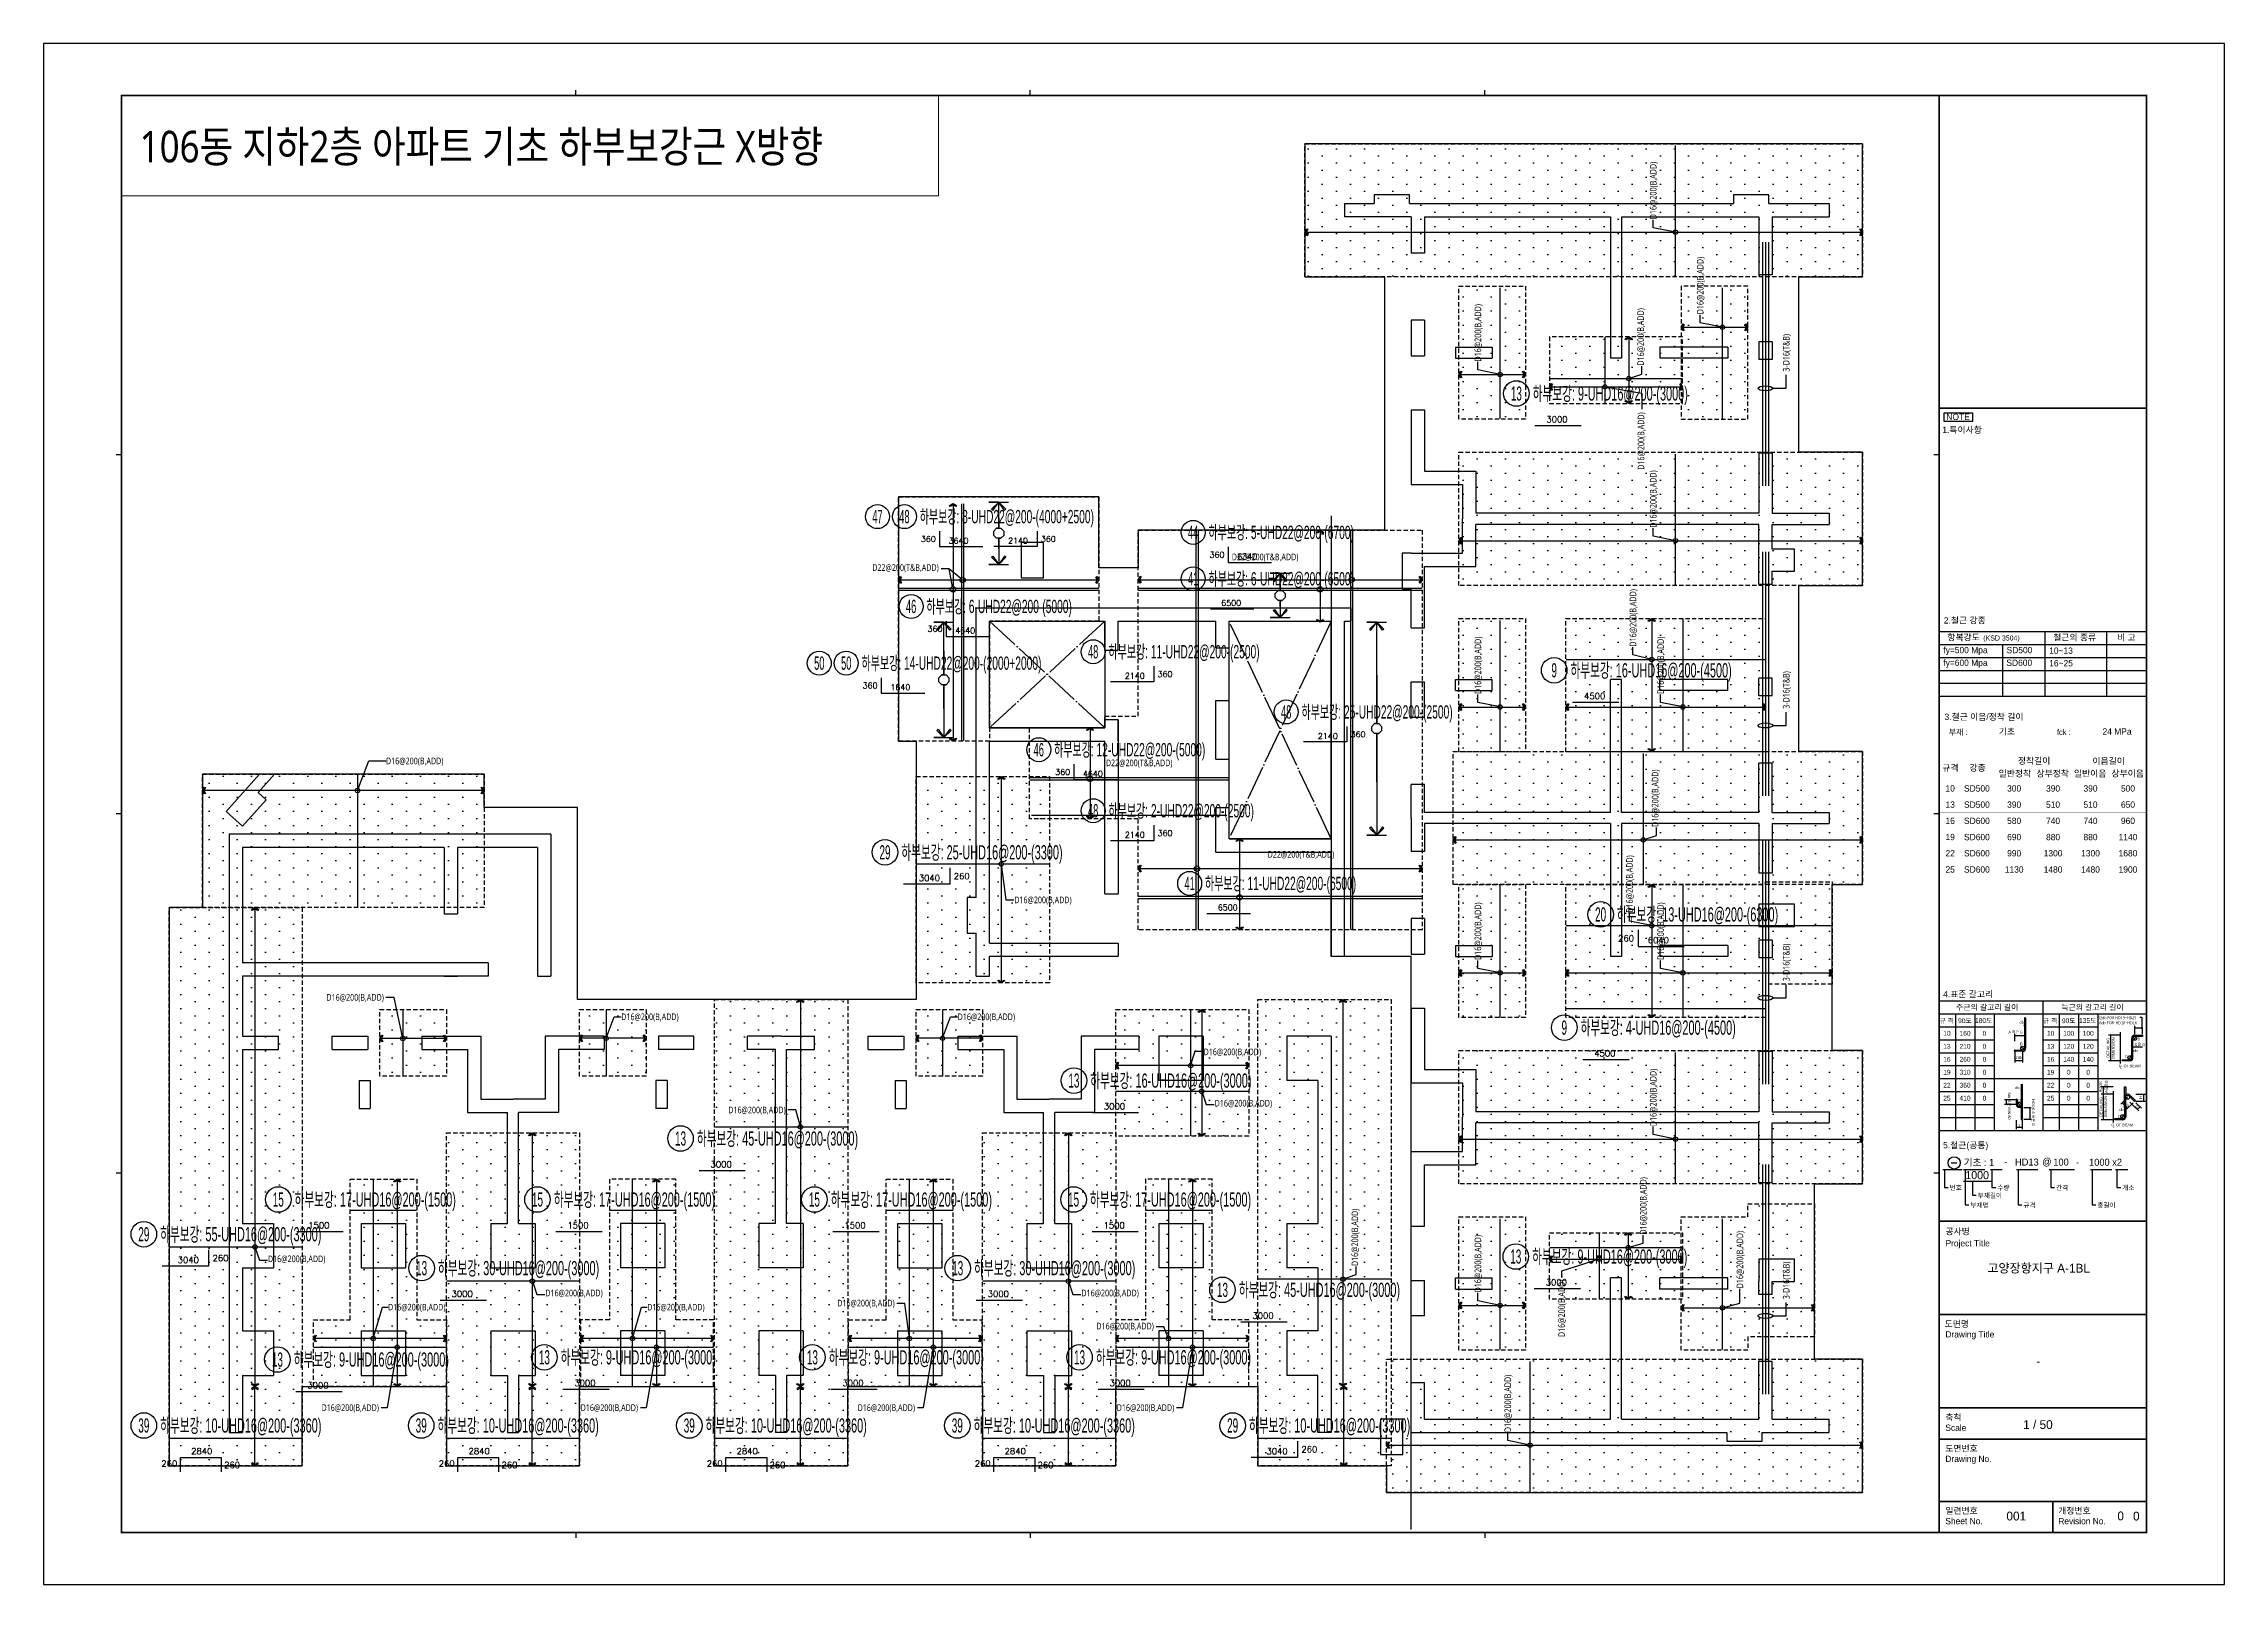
# Model space of a CAD drawing. Header units: millimetres. Extents: x 262481 to 2519995, y -394348 to 364571.
# Drawn here: x 516701 to 565841, y -138554 to -103847 of the extents above; entities that cross this region are included whole.
import ezdxf
from ezdxf.enums import TextEntityAlignment as Align

# ---------------------------------------------------------------- set-up
doc = ezdxf.new("R2010")
doc.units = ezdxf.units.MM
doc.header["$LTSCALE"] = 65
for name, pattern in [('HID', [2.5, 2, -0.5]), ('HID2', [7.5, 6, -1.5]), ('XS-기초$0$DDOT', [14, 12, -1, 0, -1]), ('XS-기초$0$HID', [2.3, 1.5, -0.8])]:
    doc.linetypes.add(name, pattern=pattern)
doc.layers.get('Defpoints').update_dxf_attribs({"color": 145})
for name, color, linetype in [('BAR-B', 2, 'HID2'), ('BAR-T', 2, 'Continuous'), ('DIM', 7, 'Continuous'), ('DOT', 3, 'Continuous'), ('LEADER', 7, 'Continuous'), ('RP_TAG', 7, 'Continuous'), ('T', 1, 'Continuous'), ('XDIM', 7, 'Continuous'), ('XREBAR', 1, 'Continuous'), ('XS-기초$0$OPEN', 9, 'XS-기초$0$DDOT'), ('XS-기초$0$보강구간', 6, 'XS-기초$0$HID'), ('버림', 8, 'Continuous'), ('철근변경선', 1, 'HID')]:
    doc.layers.add(name, color=color, linetype=linetype)
doc.layers.add('XTITLE', color=22, linetype='Continuous', lineweight=0)
doc.styles.add('ARIAL', font='malgun.ttf')
doc.styles.add('HYULL', font='Dotum.ttf')
doc.styles.add('RPWK1', font='arial.ttf', dxfattribs={"bigfont": 'whgtxt.shx'})
doc.styles.add('RPWK2', font='romans.shx', dxfattribs={"bigfont": 'whgtxt.shx'})
doc.styles.add('XRebarSheet', font='Hmkmrhd_0.ttf')
doc.styles.add('돋움', font='malgun.ttf')
doc.styles.add('맑은고딕', font='malgun.ttf')
doc.dimstyles.new('NDIM', dxfattribs={"dimtxt": 3, "dimasz": 1.5, "dimexe": 2, "dimexo": 2, "dimgap": 1, "dimtad": 1, "dimdec": 0, "dimdsep": 46, "dimlunit": 6, "dimtxsty": 'ARIAL', "dimblk": 'DOT', "dimcen": 1, "dimclrd": 256, "dimclre": 7, "dimclrt": 3, "dimadec": 0, "dimazin": 0, "dimtfac": 1, "dimtdec": 0, "dimtix": 1, "dimtmove": 2, "dimatfit": 3, "dimldrblk": 'DOT', "dimfxl": 0, "dimtvp": 1, "dimtolj": 1, "dimlwd": -1, "dimlwe": -1, "dimarcsym": 0})
pattern_1 = [(270, (174990, 375112.5), (317.5, -158.75), [0, -317.5])]

msp = doc.modelspace()

# ---------------------------------------------------------------- texts
at = {"color": 3, "style": 'XRebarSheet'}
for s, height, p in [('fy=500 Mpa', 141.99, (559508, -117578.3)), ('SD500', 141.99, (560933.2, -117578.4)), ('fy=600 Mpa', 141.99, (559507.4, -117863.9)), ('SD600', 141.99, (560928.6, -117863.9)), ('10~13', 141.99, (561893.4, -117591.9)), ('16~25', 141.99, (561893.9, -117873.9)), ('기초', 141.99, (560758, -119412.8)), ('24 MPa', 141.99, (563095.2, -119412.8)), ('001', 198.78, (560929.2, -137115))]:
    msp.add_text(s, height=height, dxfattribs=at).set_placement(p)
for s, height, p in [('일반정착', 141.99, (561119.5, -120288.2)), ('정착길이', 141.99, (561553.5, -120002.5)), ('상부정착', 141.99, (561971.7, -120288.2)), ('일반이음', 141.99, (562816.3, -120288.2)), ('이음길이', 141.99, (563231.9, -120007.8)), ('상부이음', 141.99, (563661.2, -120288.2)), ('10', 141.99, (559662.7, -120623.4)), ('SD500', 141.99, (560264.5, -120624.3)), ('300', 141.99, (561104, -120624.3)), ('390', 141.99, (561980.5, -120624.3)), ('390', 141.99, (562824.6, -120624.3)), ('500', 141.99, (563668.8, -120624.3)), ('13', 141.99, (559662.7, -120988.6)), ('16', 141.99, (559662.7, -121353.8)), ('SD500', 141.99, (560264.5, -120989.5)), ('SD600', 141.99, (560264.5, -121354.7)), ('390', 141.99, (561104, -120989.5)), ('580', 141.99, (561104, -121354.7)), ('510', 141.99, (561980.5, -120989.5)), ('740', 141.99, (561980.5, -121354.7)), ('510', 141.99, (562824.6, -120989.5)), ('740', 141.99, (562824.6, -121354.7)), ('960', 141.99, (563668.8, -121354.7)), ('650', 141.99, (563668.8, -120989.5)), ('19', 141.99, (559662.7, -121719)), ('SD600', 141.99, (560264.5, -121719.9)), ('690', 141.99, (561104, -121719.9)), ('880', 141.99, (561980.5, -121719.9)), ('880', 141.99, (562824.6, -121719.9)), ('1140', 141.99, (563668.8, -121719.9)), ('22', 141.99, (559662.7, -122084.1)), ('SD600', 141.99, (560264.5, -122085.1)), ('990', 141.99, (561104, -122085.1)), ('1300', 141.99, (561980.5, -122085.1)), ('1300', 141.99, (562824.6, -122085.1)), ('1680', 141.99, (563668.8, -122085.1)), ('25', 141.99, (559662.7, -122449.3)), ('SD600', 141.99, (560264.5, -122450.3)), ('1130', 141.99, (561104, -122450.3)), ('1480', 141.99, (561980.5, -122450.3)), ('1480', 141.99, (562824.6, -122450.3)), ('1900', 141.99, (563668.8, -122450.3)), ('10', 108.14, (559588.3, -126142)), ('160', 108.14, (559996.9, -126141.3)), ('0', 108.1, (560435.1, -126141.3)), ('10', 108.14, (561925.5, -126142)), ('100', 108.14, (562334.1, -126141.3)), ('100', 108.14, (562772.3, -126141.3)), ('13', 108.14, (559588.3, -126434.1)), ('16', 108.14, (559588.3, -126726.3)), ('210', 108.14, (559996.9, -126433.4)), ('260', 108.14, (559996.9, -126725.6)), ('0', 108.1, (560435.1, -126433.4)), ('0', 108.1, (560435.1, -126725.6)), ('13', 108.14, (561925.5, -126434.1)), ('16', 108.14, (561925.5, -126726.3)), ('120', 108.14, (562334.1, -126433.4)), ('140', 108.14, (562334.1, -126725.6)), ('120', 108.14, (562772.3, -126433.4)), ('140', 108.14, (562772.3, -126725.6)), ('22', 108.14, (559588.3, -127310.6)), ('19', 108.14, (559588.3, -127018.4)), ('310', 108.14, (559996.9, -127017.7)), ('360', 108.14, (559996.9, -127309.9)), ('0', 108.1, (560435.1, -127017.7)), ('0', 108.1, (560435.1, -127309.9)), ('22', 108.14, (561925.5, -127310.6)), ('19', 108.14, (561925.5, -127018.4)), ('0', 108.1, (562334.1, -127017.7)), ('0', 108.1, (562334.1, -127309.9)), ('0', 108.1, (562772.3, -127017.7)), ('0', 108.1, (562772.3, -127309.9)), ('25', 108.14, (559588.3, -127602.7)), ('410', 108.14, (559996.9, -127602)), ('0', 108.1, (560435.1, -127602)), ('25', 108.14, (561925.5, -127602.7)), ('0', 108.1, (562334.1, -127602)), ('0', 108.1, (562772.3, -127602))]:
    msp.add_text(s, height=height, dxfattribs=at).set_placement(p, align=Align.MIDDLE_CENTER)
for s, p in [('고양장항지구 A-1BL', (561657.1, -131426.2)), ('-', (561649.3, -133529.9)), ('1 / 50', (561639.6, -134951.2)), ('0', (563503.9, -137012)), ('0', (563856.9, -137017.3))]:
    msp.add_text(s, height=198.9, dxfattribs=at).set_placement(p, align=Align.MIDDLE)
at = {"layer": 'RP_TAG', "color": 2, "linetype": 'Continuous', "ltscale": 100, "style": 'RPWK2'}
for s, height, p in [('3000', 139.38, (550801.3, -112420.5)), ('3640', 130.67, (537317.7, -115149.4)), ('6340', 130.67, (543823.5, -115504.4)), ('6500', 130.67, (543461, -116550.6)), ('4640', 130.67, (537467.9, -117172.5)), ('1640', 130.67, (536006.7, -118449.4)), ('4500', 139.38, (551653.2, -118655.7)), ('4640', 130.67, (540344.7, -120399.4)), ('6500', 130.67, (543382.5, -123412.4)), ('6040', 139.38, (553086.4, -124153.6)), ('4500', 139.38, (551880.8, -126704.6)), ('3000', 139.38, (540831.4, -127897.4)), ('3000', 139.38, (531967.7, -129202.9)), ('1500', 139.38, (522903.7, -130576.7)), ('1500', 139.38, (528743.7, -130576.7)), ('1500', 139.38, (534983.7, -130576.7)), ('1500', 139.38, (540823.7, -130576.7)), ('3000', 139.38, (550788.7, -131861.3)), ('3000', 139.38, (526133.1, -132122.4)), ('3000', 139.38, (538213.1, -132122.4)), ('3000', 139.38, (544179, -132611.6)), ('3000', 139.38, (522883.8, -134181.6)), ('3000', 139.38, (528898.5, -134131)), ('3000', 139.38, (534938.5, -134131)), ('3000', 139.38, (540958.5, -134131)), ('2840', 139.38, (520264.9, -135664.6)), ('2840', 139.38, (526514.9, -135664.6)), ('2840', 139.38, (532554.9, -135664.6)), ('2840', 139.38, (538594.9, -135664.6))]:
    msp.add_text(s, height=height, dxfattribs=at).set_placement(p, align=Align.BOTTOM_CENTER)
for s, height, p in [('360', 130.67, (536803.8, -115110.7)), ('360', 130.67, (543309.6, -115465.7)), ('360', 130.67, (536954, -117133.7)), ('360', 130.67, (535492.8, -118410.7)), ('360', 130.67, (539830.8, -120360.7)), ('260', 139.38, (552538.3, -124112.3))]:
    msp.add_text(s, height=height, dxfattribs=at).set_placement(p, align=Align.BOTTOM_RIGHT)
for s, height, p in [('2140', 130.67, (538657.3, -115149.4)), ('2140', 130.67, (541288.3, -118192.5)), ('2140', 130.67, (545638.3, -119549.4)), ('2140', 130.67, (541288.3, -121774.1)), ('3040', 139.38, (536661.2, -122753.9)), ('3040', 139.38, (519959.9, -131357.4)), ('3040', 139.38, (544494.9, -135666.2))]:
    msp.add_text(s, height=height, rotation=359.99998, dxfattribs=at).set_placement(p, align=Align.BOTTOM_CENTER)
for s, height, p in [('360', 130.67, (539171.2, -115110.7)), ('360', 130.67, (541802.2, -118153.7)), ('360', 130.67, (546152.2, -119510.7)), ('360', 130.67, (541802.2, -121735.4)), ('260', 139.38, (537209.3, -122712.5)), ('260', 139.38, (520508, -131316.1)), ('260', 139.38, (545043, -135624.9))]:
    msp.add_text(s, height=height, rotation=359.99998, dxfattribs=at).set_placement(p, align=Align.BOTTOM_LEFT)
for p in [(519712.1, -135832.1), (525962.1, -135832.1), (532002.1, -135832.1), (538042.1, -135832.1)]:
    msp.add_text('260', height=139.38, dxfattribs=at).set_placement(p, align=Align.MIDDLE_RIGHT)
for p in [(520768.5, -135863.6), (527018.5, -135863.6), (533058.5, -135863.6), (539098.5, -135863.6)]:
    msp.add_text('260', height=139.38, dxfattribs=at).set_placement(p, align=Align.MIDDLE_LEFT)
at = {"layer": 'T', "style": '맑은고딕', "width": 0.8}
for s, p in [('D16@200(B,ADD)', (552970.9, -107802.8)), ('D16@200(B,ADD)', (554029.8, -109943.7)), ('D16@200(B,ADD)', (549019.8, -111007.8)), ('D16@200(B,ADD)', (552687, -111100.1)), ('3-D16(T&B)', (555967.6, -111235.3)), ('D16@200(B,ADD)', (552695.3, -113446.7)), ('D16@200(B,ADD)', (552970.9, -114752.8)), ('D16@200(B,ADD)', (552514.8, -117428.7)), ('D16@200(B,ADD)', (549019.8, -118497.8)), ('D16@200(B,ADD)', (553137.6, -118497.8)), ('3-D16(T&B)', (555967.6, -118830.7)), ('D16@200(B,ADD)', (553014.1, -121492.8)), ('D16@200(B,ADD)', (552435.9, -123423.7)), ('D16@200(B,ADD)', (549019.8, -124487.8)), ('D16@200(B,ADD)', (553137.6, -124487.8)), ('3-D16(T&B)', (555967.6, -124967.7)), ('D16@200(B,ADD)', (552970.9, -128232.8)), ('D16@200(B,ADD)', (552746.4, -130675.6)), ('D16@200(B,ADD)', (546247, -131385.7)), ('D16@200(B,ADD)', (554923.4, -131885.7)), ('D16@200(B,ADD)', (549019.8, -131977.8)), ('3-D16(T&B)', (555967.6, -132131.3)), ('D16@200(B,ADD)', (550905.4, -132983.7)), ('D16@200(B,ADD)', (549693.1, -135126.1))]:
    msp.add_text(s, height=150, rotation=90, dxfattribs=at).set_placement(p, align=Align.MIDDLE_LEFT)
for s, p in [('D22@200(T&B,ADD)', (543475.4, -115410.1)), ('D22@200(T&B,ADD)', (535371.7, -115649.4)), ('D16@200(B,ADD)', (524416.1, -120005.3)), ('D22@200(T&B,ADD)', (540637.4, -120048.9)), ('D22@200(T&B,ADD)', (544282.5, -122108.8)), ('D16@200(B,ADD)', (538571.7, -123135.7)), ('D16@200(B,ADD)', (523073.7, -125331.9)), ('D16@200(B,ADD)', (529716.5, -125769.2)), ('D16@200(B,ADD)', (537296.5, -125769.2)), ('D16@200(B,ADD)', (542839.2, -126559.5)), ('D16@200(B,ADD)', (543088.4, -127715.2)), ('D16@200(B,ADD)', (532128.5, -127867.4)), ('D16@200(B,ADD)', (521755.5, -131221.1)), ('D16@200(B,ADD)', (528005.5, -131991.1)), ('D16@200(B,ADD)', (534583.9, -132218.7)), ('D16@200(B,ADD)', (540085.3, -131991.1)), ('D16@200(B,ADD)', (524461.4, -132310)), ('D16@200(B,ADD)', (530301.4, -132310)), ('D16@200(B,ADD)', (540423.9, -132736.5)), ('D16@200(B,ADD)', (522962.4, -134574.3)), ('D16@200(B,ADD)', (528802.4, -134574.3)), ('D16@200(B,ADD)', (535042.4, -134574.3)), ('D16@200(B,ADD)', (540882.4, -134574.3))]:
    msp.add_text(s, height=150, dxfattribs=at).set_placement(p, align=Align.MIDDLE_LEFT)
at = {"layer": 'XTITLE', "color": 2, "style": '돋움', "width": 0.85}
msp.add_text('106동 지하2층 아파트 기초 하부보강근 X방향', height=709.93, dxfattribs=at).set_placement((518866.4, -106166.2), align=Align.MIDDLE_LEFT)

# ---------------------------------------------------------------- blocks, each defined once
blk = doc.blocks.new('_Dot')
at = {"color": 0, "linetype": 'ByBlock', "lineweight": -2}
blk.add_line((-0.5, 0), (-1, 0), dxfattribs=at)
at = {"color": 0, "linetype": 'ByBlock', "const_width": 0.5}
blk.add_lwpolyline([(-0.25, 0, 1), (0.25, 0, 1)], format="xyb", close=True, dxfattribs=at)
blk = doc.blocks.new('*D12')
at = {"color": 7, "transparency": 16777216}
for p, q in [((80432, 20451), (80432, 20463)), ((80477, 20451), (80477, 20463))]:
    blk.add_line(p, q, dxfattribs=at)
at = {"transparency": 16777216}
blk.add_line((80433, 20461), (80475, 20461), dxfattribs=at)
at = {"layer": 'Defpoints', "color": 0, "transparency": 16777216}
for p in [(80432, 20449), (80477, 20461), (80477, 20449)]:
    blk.add_point(p, dxfattribs=at)
at = {"transparency": 16777216, "xscale": 1.5, "yscale": 1.5, "zscale": 1.5, "rotation": 180}
blk.add_blockref('_Dot', (80432, 20461), dxfattribs=at)
at = {"transparency": 16777216, "xscale": 1.5, "yscale": 1.5, "zscale": 1.5}
blk.add_blockref('_Dot', (80477, 20461), dxfattribs=at)
blk = doc.blocks.new('*D13')
at = {"color": 7, "transparency": 16777216}
for p, q in [((76172, 19024), (76172, 19045)), ((76217, 19024), (76217, 19045))]:
    blk.add_line(p, q, dxfattribs=at)
at = {"transparency": 16777216}
blk.add_line((76215, 19043), (76174, 19043), dxfattribs=at)
at = {"layer": 'Defpoints', "color": 0, "transparency": 16777216}
for p in [(76172, 19043), (76172, 19022), (76217, 19022)]:
    blk.add_point(p, dxfattribs=at)
at = {"transparency": 16777216, "xscale": 1.5, "yscale": 1.5, "zscale": 1.5, "rotation": 180}
blk.add_blockref('_Dot', (76172, 19043), dxfattribs=at)
at = {"transparency": 16777216, "xscale": 1.5, "yscale": 1.5, "zscale": 1.5}
blk.add_blockref('_Dot', (76217, 19043), dxfattribs=at)
blk = doc.blocks.new('*D14')
at = {"transparency": 16777216}
blk.add_line((80158, 18181), (80199, 18181), dxfattribs=at)
at = {"layer": 'Defpoints', "color": 0, "transparency": 16777216}
for p in [(80156, 18181), (80201, 18181), (80201, 18181)]:
    blk.add_point(p, dxfattribs=at)
at = {"transparency": 16777216, "xscale": 1.5, "yscale": 1.5, "zscale": 1.5, "rotation": 180}
blk.add_blockref('_Dot', (80156, 18181), dxfattribs=at)
at = {"transparency": 16777216, "xscale": 1.5, "yscale": 1.5, "zscale": 1.5}
blk.add_blockref('_Dot', (80201, 18181), dxfattribs=at)
blk = doc.blocks.new('xdfndgns')
at = {"color": 3, "linetype": 'ByBlock'}
blk.add_lwpolyline([(37475, 13090), (38160, 13090), (38160, 16090), (36725, 16090), (36725, 19830), (38160, 19830), (38160, 22830), (36725, 22830), (36725, 26780), (38160, 26780), (38160, 29780), (25595, 29780), (25595, 26780), (27385, 26780), (27385, 21075), (21835, 21075), (21835, 20225), (20950, 20225), (20950, 21825), (16435, 21825), (16435, 16325), (16835, 16325), (16835, 10500), (9200, 10500), (9200, 14825), (7100, 14825), (7100, 15575), (750, 15575), (750, 12575), (0, 12575), (0, 0), (3000, 0), (3000, 1785), (6250, 1785), (6250, 0), (9250, 0), (9250, 1785), (12290, 1785), (12290, 0), (15290, 0), (15290, 1785), (18330, 1785), (18330, 0), (21330, 0), (21330, 1785), (24535, 1785), (24535, 0), (27435, 0), (27435, -600), (38160, -600), (38160, 2400), (37075, 2400), (37075, 6350), (38160, 6350), (38160, 9350), (37475, 9350)], close=True, dxfattribs=at)
at = {"layer": 'DIM', "color": 5}
for p, q in [((27950, 28630), (27150, 28630)), ((27150, 28630), (27150, 28430)), ((27950, 28430), (27950, 28630)), ((36050, 28630), (35250, 28630)), ((35250, 28630), (35250, 28430)), ((36050, 28430), (36050, 28630)), ((26495, 28430), (27150, 28430)), ((26495, 28130), (26495, 28430)), ((27985, 28130), (26495, 28130)), ((27950, 28430), (35250, 28430)), ((27985, 28130), (27985, 27315)), ((28285, 28130), (28285, 27315)), ((28285, 28130), (32480, 28130)), ((32480, 28130), (32480, 24950)), ((32730, 28130), (32730, 24950)), ((32730, 28130), (35825, 28130)), ((35825, 28130), (35825, 26830)), ((36050, 28430), (37410, 28430)), ((36125, 28130), (36125, 26830)), ((36125, 28130), (37410, 28130)), ((37410, 28430), (37410, 28130)), ((28285, 27315), (27985, 27315)), ((36125, 26830), (35825, 26830)), ((28285, 25805), (27985, 25805)), ((27985, 25805), (27985, 25005)), ((28285, 25805), (28285, 25005)), ((28985, 25200), (29815, 25200)), ((28985, 25200), (28985, 24950)), ((29815, 25200), (29815, 24950)), ((35125, 25200), (33590, 25200)), ((33590, 25200), (33590, 24950)), ((35125, 25200), (35125, 24950)), ((35825, 25320), (35825, 24920)), ((36125, 25320), (35825, 25320)), ((36125, 25320), (36125, 24920)), ((27985, 25005), (28285, 25005)), ((28985, 24950), (29815, 24950)), ((32730, 24950), (32480, 24950)), ((35125, 24950), (33590, 24950)), ((36125, 24920), (35825, 24920)), ((27985, 23785), (28285, 23785)), ((27985, 23785), (27985, 22105)), ((28285, 23785), (28285, 22405)), ((35825, 22810), (35825, 21455)), ((36125, 22810), (35825, 22810)), ((36125, 22810), (36125, 21455)), ((28285, 22405), (29445, 22405)), ((29445, 22405), (29445, 21455)), ((27985, 22105), (29145, 22105)), ((29145, 22105), (29145, 21330)), ((29145, 20555), (29145, 21330)), ((35825, 21455), (29445, 21455)), ((35825, 21205), (29445, 21205)), ((29445, 20255), (29445, 21205)), ((35825, 19850), (35825, 21205)), ((36125, 21455), (37410, 21455)), ((36125, 20650), (36125, 21205)), ((36125, 21205), (37410, 21205)), ((37410, 21455), (37410, 21205)), ((19700, 20800), (19200, 20800)), ((19200, 20800), (19200, 20000)), ((19700, 20000), (19700, 20800)), ((36625, 20650), (36125, 20650)), ((36625, 20150), (36625, 20650)), ((27985, 20555), (27785, 20555)), ((27785, 20555), (27785, 19755)), ((27985, 20555), (29145, 20555)), ((28285, 18875), (28285, 20255)), ((28285, 20255), (29445, 20255)), ((36125, 19850), (36125, 20150)), ((36125, 20150), (36625, 20150)), ((19200, 20000), (19700, 20000)), ((27785, 19755), (27985, 19755)), ((27985, 18875), (27985, 19755)), ((36125, 19850), (35825, 19850)), ((18185, 19325), (26635, 19325)), ((18185, 12800), (18185, 19325)), ((26635, 19025), (26635, 19325)), ((18485, 16625), (18485, 19025)), ((18485, 19025), (21085, 19025)), ((21085, 18370), (21085, 19025)), ((21385, 19025), (23585, 19025)), ((21385, 18370), (21385, 19025)), ((23585, 18425), (23585, 19025)), ((23885, 19025), (26185, 19025)), ((23885, 18425), (23885, 19025)), ((26185, 14125), (26185, 19025)), ((26485, 11475), (26485, 19025)), ((26485, 19025), (26635, 19025)), ((27985, 18875), (28285, 18875)), ((21085, 18370), (21385, 18370)), ((23585, 18425), (23885, 18425)), ((28985, 17710), (29815, 17710)), ((28985, 17460), (28985, 17710)), ((29815, 17460), (29815, 17710)), ((32480, 14715), (32480, 17710)), ((32730, 17710), (32480, 17710)), ((32730, 14715), (32730, 17710)), ((35125, 17710), (33590, 17710)), ((33590, 17460), (33590, 17710)), ((35125, 17460), (35125, 17710)), ((35825, 17340), (35825, 17740)), ((36125, 17740), (35825, 17740)), ((36125, 17340), (36125, 17740)), ((23585, 15915), (23585, 17235)), ((23585, 17235), (23885, 17235)), ((23885, 15915), (23885, 17235)), ((27985, 17655), (28285, 17655)), ((27985, 16855), (27985, 17655)), ((28285, 16855), (28285, 17655)), ((28985, 17460), (29815, 17460)), ((35125, 17460), (33590, 17460)), ((36125, 17340), (35825, 17340)), ((21085, 16625), (21085, 16800)), ((21385, 16800), (21085, 16800)), ((21385, 16800), (21385, 12885)), ((21385, 16325), (21385, 16800)), ((28285, 16855), (27985, 16855)), ((18485, 16625), (21085, 16625)), ((18485, 11775), (18485, 16325)), ((18485, 16325), (21085, 16325)), ((21085, 12885), (21085, 16325)), ((23585, 15915), (23885, 15915)), ((36125, 15830), (35825, 15830)), ((35825, 14715), (35825, 15830)), ((36125, 14715), (36125, 15830)), ((2034, 15575), (1283, 14741)), ((2371, 15575), (2005, 15168)), ((28285, 15345), (27985, 15345)), ((27985, 14590), (27985, 15345)), ((28285, 14715), (28285, 15345)), ((1655, 14407), (2190, 15001)), ((2190, 15001), (2005, 15168)), ((23585, 13825), (23585, 14825)), ((23585, 14825), (23885, 14825)), ((23885, 14125), (23885, 14825)), ((1283, 14741), (1655, 14407)), ((27985, 14590), (27985, 13835)), ((32480, 14715), (28285, 14715)), ((32480, 14465), (28285, 14465)), ((28285, 14465), (28285, 13835)), ((32480, 14465), (32480, 11470)), ((35825, 14715), (32730, 14715)), ((35825, 14465), (32730, 14465)), ((32730, 14465), (32730, 11470)), ((35825, 14465), (35825, 13350)), ((36125, 14715), (37410, 14715)), ((36125, 14465), (36125, 13350)), ((36125, 14465), (37410, 14465)), ((37410, 14715), (37410, 14465)), ((1350, 14225), (1350, 750)), ((8600, 14225), (1350, 14225)), ((6200, 13925), (1650, 13925)), ((1650, 13925), (1650, 11325)), ((6200, 13925), (6200, 12435)), ((8300, 13925), (6500, 13925)), ((6500, 13925), (6500, 12435)), ((8300, 13925), (8300, 11025)), ((8600, 14225), (8600, 11025)), ((23585, 13825), (26185, 13825)), ((23885, 14125), (26185, 14125)), ((26185, 11475), (26185, 13825)), ((28285, 13835), (27985, 13835)), ((36125, 13350), (35825, 13350)), ((18185, 12800), (17985, 12800)), ((17985, 12800), (17985, 12000)), ((21085, 12885), (21385, 12885)), ((6200, 12435), (6500, 12435)), ((28285, 12325), (27985, 12325)), ((27985, 12325), (27985, 11525)), ((28285, 12325), (28285, 11525)), ((35825, 12650), (35825, 12150)), ((36625, 12650), (35825, 12650)), ((36625, 12150), (36625, 12650)), ((17985, 12000), (18185, 12000)), ((18185, 11025), (18185, 12000)), ((35825, 12150), (36625, 12150)), ((35825, 11840), (35825, 11440)), ((36125, 11840), (35825, 11840)), ((36125, 11840), (36125, 11440)), ((7190, 11325), (1650, 11325)), ((7190, 11325), (7190, 11025)), ((18485, 11775), (21385, 11775)), ((18485, 11025), (18485, 11475)), ((18485, 11475), (21385, 11475)), ((21385, 11775), (21385, 11475)), ((26185, 11475), (26485, 11475)), ((27985, 11525), (28285, 11525)), ((28985, 11720), (29815, 11720)), ((28985, 11720), (28985, 11470)), ((28985, 11470), (29815, 11470)), ((29815, 11720), (29815, 11470)), ((32730, 11470), (32480, 11470)), ((35125, 11720), (33590, 11720)), ((33590, 11720), (33590, 11470)), ((35125, 11470), (33590, 11470)), ((35125, 11720), (35125, 11470)), ((36125, 11440), (35825, 11440)), ((7190, 11025), (1650, 11025)), ((1650, 11025), (1650, 9675)), ((6200, 11025), (6500, 11025)), ((8300, 11025), (8600, 11025)), ((18185, 11025), (18485, 11025)), ((27985, 10305), (28285, 10305)), ((27985, 10305), (27985, 8625)), ((28285, 10305), (28285, 8925)), ((1650, 9675), (2465, 9675)), ((1650, 9375), (2465, 9375)), ((1650, 9375), (1650, 5455)), ((2465, 9375), (2465, 9675)), ((3675, 9375), (3675, 9675)), ((3675, 9675), (4475, 9675)), ((3675, 9375), (4475, 9375)), ((4475, 9675), (4475, 9375)), ((5695, 9675), (5695, 9375)), ((5695, 9675), (7025, 9675)), ((5695, 9375), (6725, 9375)), ((6725, 9375), (6725, 7955)), ((7025, 9675), (7025, 8255)), ((9805, 9675), (8475, 9675)), ((8475, 9675), (8475, 8255)), ((9805, 9375), (8775, 9375)), ((8775, 9375), (8775, 7955)), ((9805, 9675), (9805, 9375)), ((11025, 9675), (11025, 9375)), ((11825, 9675), (11025, 9675)), ((11825, 9375), (11025, 9375)), ((11825, 9375), (11825, 9675)), ((13035, 9375), (13035, 9675)), ((13790, 9675), (13035, 9675)), ((13665, 9375), (13035, 9375)), ((13665, 5455), (13665, 9375)), ((13790, 9675), (14545, 9675)), ((13915, 5455), (13915, 9375)), ((13915, 9375), (14545, 9375)), ((14545, 9375), (14545, 9675)), ((15755, 9375), (15755, 9675)), ((15755, 9675), (16555, 9675)), ((15755, 9375), (16555, 9375)), ((16555, 9675), (16555, 9375)), ((17775, 9675), (17775, 9375)), ((17775, 9675), (19105, 9675)), ((17775, 9375), (18805, 9375)), ((18805, 9375), (18805, 7955)), ((19105, 9675), (19105, 8255)), ((21850, 9675), (20555, 9675)), ((20555, 9675), (20555, 8255)), ((21850, 9375), (20855, 9375)), ((20855, 9375), (20855, 7955)), ((21850, 9675), (21850, 9375)), ((23300, 9675), (22300, 9675)), ((22300, 9675), (22300, 8675)), ((23300, 9675), (23300, 8675)), ((26185, 9675), (25185, 9675)), ((25185, 9675), (25185, 8675)), ((26185, 9675), (26185, 750)), ((28285, 8925), (29445, 8925)), ((29445, 8925), (29445, 7975)), ((35825, 9330), (35825, 7975)), ((36125, 9330), (35825, 9330)), ((36125, 9330), (36125, 7975)), ((4280, 8675), (4280, 8045)), ((4280, 8675), (4530, 8675)), ((4530, 8675), (4530, 8045)), ((10970, 8675), (10970, 8045)), ((11220, 8675), (10970, 8675)), ((11220, 8675), (11220, 8045)), ((16360, 8675), (16360, 8045)), ((16360, 8675), (16610, 8675)), ((16610, 8675), (16610, 8045)), ((23300, 8675), (22300, 8675)), ((25885, 8675), (25185, 8675)), ((25885, 8675), (25885, 5455)), ((27985, 8625), (29145, 8625)), ((29145, 8625), (29145, 7850)), ((4280, 8045), (4530, 8045)), ((6725, 7955), (7625, 7955)), ((7025, 8255), (7750, 8255)), ((7625, 5455), (7625, 7955)), ((8475, 8255), (7750, 8255)), ((7875, 5455), (7875, 7955)), ((8775, 7955), (7875, 7955)), ((11220, 8045), (10970, 8045)), ((16360, 8045), (16610, 8045)), ((18805, 7955), (19705, 7955)), ((19105, 8255), (19830, 8255)), ((19705, 5455), (19705, 7955)), ((20555, 8255), (19830, 8255)), ((20855, 7955), (19955, 7955)), ((19955, 5455), (19955, 7955)), ((35825, 7975), (29445, 7975)), ((36125, 7975), (37410, 7975)), ((37410, 7975), (37410, 7725)), ((29145, 7075), (29145, 7850)), ((29445, 6775), (29445, 7725)), ((35825, 7725), (29445, 7725)), ((35825, 6370), (35825, 7725)), ((36125, 6370), (36125, 7725)), ((36125, 7725), (37410, 7725)), ((27985, 5395), (27985, 7075)), ((27985, 7075), (29145, 7075)), ((28285, 5395), (28285, 6775)), ((28285, 6775), (29445, 6775)), ((36125, 6370), (35825, 6370)), ((1650, 5455), (2350, 5455)), ((2350, 5455), (2350, 4455)), ((4330, 5455), (5330, 5455)), ((4330, 5455), (4330, 4455)), ((5330, 5455), (5330, 4455)), ((7250, 5455), (7625, 5455)), ((7250, 5455), (7250, 4455)), ((7875, 5455), (8250, 5455)), ((8250, 5455), (8250, 4455)), ((11170, 5455), (10170, 5455)), ((10170, 5455), (10170, 4455)), ((11170, 5455), (11170, 4455)), ((13665, 5455), (13290, 5455)), ((13290, 5455), (13290, 4455)), ((14290, 5455), (13915, 5455)), ((14290, 5455), (14290, 4455)), ((16410, 5455), (17410, 5455)), ((16410, 5455), (16410, 4455)), ((17410, 5455), (17410, 4455)), ((19330, 5455), (19705, 5455)), ((19330, 5455), (19330, 4455)), ((19955, 5455), (20330, 5455)), ((20330, 5455), (20330, 4455)), ((22300, 5455), (23300, 5455)), ((22300, 5455), (22300, 4455)), ((23300, 5455), (23300, 4455)), ((25185, 5455), (25885, 5455)), ((25185, 5455), (25185, 4455)), ((27985, 5395), (28285, 5395)), ((1650, 4455), (1650, 3035)), ((1650, 4455), (2350, 4455)), ((4330, 4455), (5330, 4455)), ((7250, 4455), (8250, 4455)), ((11170, 4455), (10170, 4455)), ((14290, 4455), (13290, 4455)), ((16410, 4455), (17410, 4455)), ((19330, 4455), (20330, 4455)), ((23300, 4455), (22300, 4455)), ((25885, 4455), (25185, 4455)), ((25885, 4455), (25885, 3035)), ((36625, 4650), (35825, 4650)), ((35825, 4650), (35825, 4150)), ((36625, 4150), (36625, 4650)), ((27985, 4175), (28285, 4175)), ((27985, 3375), (27985, 4175)), ((28285, 3375), (28285, 4175)), ((28985, 4230), (29815, 4230)), ((28985, 3980), (28985, 4230)), ((28985, 3980), (29815, 3980)), ((29815, 3980), (29815, 4230)), ((32480, 1050), (32480, 4230)), ((32730, 4230), (32480, 4230)), ((32730, 1050), (32730, 4230)), ((35125, 4230), (33590, 4230)), ((33590, 3980), (33590, 4230)), ((35125, 3980), (33590, 3980)), ((35125, 3980), (35125, 4230)), ((35825, 3860), (35825, 4150)), ((36125, 3860), (36125, 4150)), ((36125, 4150), (36625, 4150)), ((36125, 3860), (35825, 3860)), ((1650, 3035), (2350, 3035)), ((2350, 3035), (2350, 2035)), ((4330, 3035), (5330, 3035)), ((4330, 3035), (4330, 2035)), ((5330, 3035), (5330, 2035)), ((7250, 3035), (8250, 3035)), ((7250, 3035), (7250, 2035)), ((8250, 3035), (8250, 2035)), ((11170, 3035), (10170, 3035)), ((10170, 3035), (10170, 2035)), ((11170, 3035), (11170, 2035)), ((14290, 3035), (13290, 3035)), ((13290, 3035), (13290, 2035)), ((14290, 3035), (14290, 2035)), ((16410, 3035), (17410, 3035)), ((16410, 3035), (16410, 2035)), ((17410, 3035), (17410, 2035)), ((19330, 3035), (20330, 3035)), ((19330, 3035), (19330, 2035)), ((20330, 3035), (20330, 2035)), ((23300, 3035), (22300, 3035)), ((22300, 3035), (22300, 2035)), ((23300, 3035), (23300, 2035)), ((25185, 3035), (25185, 2035)), ((25885, 3035), (25185, 3035)), ((28285, 3375), (27985, 3375)), ((1650, 2035), (1650, 750)), ((1650, 2035), (2350, 2035)), ((4330, 2035), (5330, 2035)), ((7250, 2035), (7625, 2035)), ((7625, 2035), (7625, 750)), ((7875, 2035), (7875, 750)), ((7875, 2035), (8250, 2035)), ((11170, 2035), (10170, 2035)), ((13665, 2035), (13290, 2035)), ((13665, 2035), (13665, 750)), ((13915, 2035), (13915, 750)), ((14290, 2035), (13915, 2035)), ((16410, 2035), (17410, 2035)), ((19330, 2035), (19705, 2035)), ((19705, 2035), (19705, 750)), ((19955, 2035), (19955, 750)), ((19955, 2035), (20330, 2035)), ((23300, 2035), (22300, 2035)), ((25885, 2035), (25185, 2035)), ((25885, 750), (25885, 2035)), ((36125, 2350), (35825, 2350)), ((35825, 1050), (35825, 2350)), ((36125, 1050), (36125, 2350)), ((28285, 1865), (27985, 1865)), ((27985, 750), (27985, 1865)), ((28285, 1050), (28285, 1865)), ((27800, 1050), (27300, 1050)), ((27300, 1050), (27300, 250)), ((27800, 250), (27800, 1050)), ((28285, 1050), (32480, 1050)), ((32730, 1050), (35825, 1050)), ((36125, 1050), (37410, 1050)), ((37410, 750), (37410, 1050)), ((1350, 750), (1650, 750)), ((7625, 750), (7875, 750)), ((13915, 750), (13665, 750)), ((19705, 750), (19955, 750)), ((26185, 750), (25885, 750)), ((27985, 750), (35100, 750)), ((35100, 750), (35100, 550)), ((35100, 550), (35900, 550)), ((35900, 750), (37410, 750)), ((35900, 550), (35900, 750)), ((27300, 250), (27800, 250))]:
    blk.add_line(p, q, dxfattribs=at)
at = {"layer": 'XS-기초$0$OPEN', "color": 1}
for p, q in [((21085, 19025), (18485, 16625)), ((18485, 19025), (21085, 16625)), ((26185, 19025), (23885, 14125)), ((26185, 14125), (23885, 19025))]:
    blk.add_line(p, q, dxfattribs=at)
at = {"layer": 'XS-기초$0$OPEN', "color": 1, "linetype": 'ByBlock'}
for points in [[(18485, 19025), (21085, 19025), (21085, 16625), (18485, 16625)], [(23885, 19025), (26185, 19025), (26185, 14125), (23885, 14125)]]:
    blk.add_lwpolyline(points, close=True, dxfattribs=at)
at = {"layer": '철근변경선', "linetype": 'ByBlock', "ltscale": 2, "const_width": 30}
blk.add_lwpolyline([(27985, -1437), (27985, 11475), (26185, 11475), (26185, 21404)], dxfattribs=at)
blk = doc.blocks.new('*U2562', base_point=(522257.2811, -133489.6144))
at = {"layer": 'RP_TAG', "color": 0, "linetype": 'Continuous', "ltscale": 100}
blk.add_circle((521969.2811, -133489.6144), 288, dxfattribs=at)
at = {"layer": 'RP_TAG', "color": 0, "linetype": 'Continuous', "ltscale": 100, "style": 'RPWK1', "width": 0.5}
blk.add_text('13', height=320, dxfattribs=at).set_placement((521969.2811, -133489.6144), align=Align.MIDDLE_CENTER)
at = {"layer": 'RP_TAG', "color": 0, "linetype": 'Continuous', "ltscale": 100, "style": 'RPWK1', "width": 0.55}
blk.add_text('하부보강: 9-UHD16@200-(3000)', height=320, dxfattribs=at).set_placement((522337.2811, -133489.6144), align=Align.MIDDLE_LEFT)
blk = doc.blocks.new('*U2563', base_point=(525506.59, -131430.4224))
at = {"layer": 'RP_TAG', "color": 0, "linetype": 'Continuous', "ltscale": 100}
blk.add_circle((525218.59, -131430.4224), 288, dxfattribs=at)
at = {"layer": 'RP_TAG', "color": 0, "linetype": 'Continuous', "ltscale": 100, "style": 'RPWK1', "width": 0.5}
blk.add_text('13', height=320, dxfattribs=at).set_placement((525218.59, -131430.4224), align=Align.MIDDLE_CENTER)
at = {"layer": 'RP_TAG', "color": 0, "linetype": 'Continuous', "ltscale": 100, "style": 'RPWK1', "width": 0.55}
blk.add_text('하부보강: 30-UHD16@200-(3000)', height=320, dxfattribs=at).set_placement((525586.59, -131430.4224), align=Align.MIDDLE_LEFT)
blk = doc.blocks.new('*U2564', base_point=(528271.9593, -133438.9809))
at = {"layer": 'RP_TAG', "color": 0, "linetype": 'Continuous', "ltscale": 100}
blk.add_circle((527983.9593, -133438.9809), 288, dxfattribs=at)
at = {"layer": 'RP_TAG', "color": 0, "linetype": 'Continuous', "ltscale": 100, "style": 'RPWK1', "width": 0.5}
blk.add_text('13', height=320, dxfattribs=at).set_placement((527983.9593, -133438.9809), align=Align.MIDDLE_CENTER)
at = {"layer": 'RP_TAG', "color": 0, "linetype": 'Continuous', "ltscale": 100, "style": 'RPWK1', "width": 0.55}
blk.add_text('하부보강: 9-UHD16@200-(3000)', height=320, dxfattribs=at).set_placement((528351.9593, -133438.9809), align=Align.MIDDLE_LEFT)
blk = doc.blocks.new('*U2565', base_point=(531341.172, -128510.8767))
at = {"layer": 'RP_TAG', "color": 0, "linetype": 'Continuous', "ltscale": 100}
blk.add_circle((531053.172, -128510.8767), 288, dxfattribs=at)
at = {"layer": 'RP_TAG', "color": 0, "linetype": 'Continuous', "ltscale": 100, "style": 'RPWK1', "width": 0.5}
blk.add_text('13', height=320, dxfattribs=at).set_placement((531053.172, -128510.8767), align=Align.MIDDLE_CENTER)
at = {"layer": 'RP_TAG', "color": 0, "linetype": 'Continuous', "ltscale": 100, "style": 'RPWK1', "width": 0.55}
blk.add_text('하부보강: 45-UHD16@200-(3000)', height=320, dxfattribs=at).set_placement((531421.172, -128510.8767), align=Align.MIDDLE_LEFT)
blk = doc.blocks.new('*U2566', base_point=(534311.9593, -133438.9809))
at = {"layer": 'RP_TAG', "color": 0, "linetype": 'Continuous', "ltscale": 100}
blk.add_circle((534023.9593, -133438.9809), 288, dxfattribs=at)
at = {"layer": 'RP_TAG', "color": 0, "linetype": 'Continuous', "ltscale": 100, "style": 'RPWK1', "width": 0.5}
blk.add_text('13', height=320, dxfattribs=at).set_placement((534023.9593, -133438.9809), align=Align.MIDDLE_CENTER)
at = {"layer": 'RP_TAG', "color": 0, "linetype": 'Continuous', "ltscale": 100, "style": 'RPWK1', "width": 0.55}
blk.add_text('하부보강: 9-UHD16@200-(3000)', height=320, dxfattribs=at).set_placement((534391.9593, -133438.9809), align=Align.MIDDLE_LEFT)
blk = doc.blocks.new('*U2567', base_point=(537586.59, -131430.4224))
at = {"layer": 'RP_TAG', "color": 0, "linetype": 'Continuous', "ltscale": 100}
blk.add_circle((537298.59, -131430.4224), 288, dxfattribs=at)
at = {"layer": 'RP_TAG', "color": 0, "linetype": 'Continuous', "ltscale": 100, "style": 'RPWK1', "width": 0.5}
blk.add_text('13', height=320, dxfattribs=at).set_placement((537298.59, -131430.4224), align=Align.MIDDLE_CENTER)
at = {"layer": 'RP_TAG', "color": 0, "linetype": 'Continuous', "ltscale": 100, "style": 'RPWK1', "width": 0.55}
blk.add_text('하부보강: 30-UHD16@200-(3000)', height=320, dxfattribs=at).set_placement((537666.59, -131430.4224), align=Align.MIDDLE_LEFT)
blk = doc.blocks.new('*U2568', base_point=(540331.9593, -133438.9809))
at = {"layer": 'RP_TAG', "color": 0, "linetype": 'Continuous', "ltscale": 100}
blk.add_circle((540043.9593, -133438.9809), 288, dxfattribs=at)
at = {"layer": 'RP_TAG', "color": 0, "linetype": 'Continuous', "ltscale": 100, "style": 'RPWK1', "width": 0.5}
blk.add_text('13', height=320, dxfattribs=at).set_placement((540043.9593, -133438.9809), align=Align.MIDDLE_CENTER)
at = {"layer": 'RP_TAG', "color": 0, "linetype": 'Continuous', "ltscale": 100, "style": 'RPWK1', "width": 0.55}
blk.add_text('하부보강: 9-UHD16@200-(3000)', height=320, dxfattribs=at).set_placement((540411.9593, -133438.9809), align=Align.MIDDLE_LEFT)
blk = doc.blocks.new('*U2569', base_point=(540204.8161, -127205.4265))
at = {"layer": 'RP_TAG', "color": 0, "linetype": 'Continuous', "ltscale": 100}
blk.add_circle((539916.8161, -127205.4265), 288, dxfattribs=at)
at = {"layer": 'RP_TAG', "color": 0, "linetype": 'Continuous', "ltscale": 100, "style": 'RPWK1', "width": 0.5}
blk.add_text('13', height=320, dxfattribs=at).set_placement((539916.8161, -127205.4265), align=Align.MIDDLE_CENTER)
at = {"layer": 'RP_TAG', "color": 0, "linetype": 'Continuous', "ltscale": 100, "style": 'RPWK1', "width": 0.55}
blk.add_text('하부보강: 16-UHD16@200-(3000)', height=320, dxfattribs=at).set_placement((540284.8161, -127205.4265), align=Align.MIDDLE_LEFT)
blk = doc.blocks.new('*U2570', base_point=(543552.441, -131919.6454))
at = {"layer": 'RP_TAG', "color": 0, "linetype": 'Continuous', "ltscale": 100}
blk.add_circle((543264.441, -131919.6454), 288, dxfattribs=at)
at = {"layer": 'RP_TAG', "color": 0, "linetype": 'Continuous', "ltscale": 100, "style": 'RPWK1', "width": 0.5}
blk.add_text('13', height=320, dxfattribs=at).set_placement((543264.441, -131919.6454), align=Align.MIDDLE_CENTER)
at = {"layer": 'RP_TAG', "color": 0, "linetype": 'Continuous', "ltscale": 100, "style": 'RPWK1', "width": 0.55}
blk.add_text('하부보강: 45-UHD16@200-(3000)', height=320, dxfattribs=at).set_placement((543632.441, -131919.6454), align=Align.MIDDLE_LEFT)
blk = doc.blocks.new('*U2571', base_point=(550162.1759, -131169.3472))
at = {"layer": 'RP_TAG', "color": 0, "linetype": 'Continuous', "ltscale": 100}
blk.add_circle((549874.1759, -131169.3472), 288, dxfattribs=at)
at = {"layer": 'RP_TAG', "color": 0, "linetype": 'Continuous', "ltscale": 100, "style": 'RPWK1', "width": 0.5}
blk.add_text('13', height=320, dxfattribs=at).set_placement((549874.1759, -131169.3472), align=Align.MIDDLE_CENTER)
at = {"layer": 'RP_TAG', "color": 0, "linetype": 'Continuous', "ltscale": 100, "style": 'RPWK1', "width": 0.55}
blk.add_text('하부보강: 9-UHD16@200-(3000)', height=320, dxfattribs=at).set_placement((550242.1759, -131169.3472), align=Align.MIDDLE_LEFT)
blk = doc.blocks.new('*U2572', base_point=(550174.7504, -111728.5224))
at = {"layer": 'RP_TAG', "color": 0, "linetype": 'Continuous', "ltscale": 100}
blk.add_circle((549886.7504, -111728.5224), 288, dxfattribs=at)
at = {"layer": 'RP_TAG', "color": 0, "linetype": 'Continuous', "ltscale": 100, "style": 'RPWK1', "width": 0.55}
blk.add_text('하부보강: 9-UHD16@200-(3000)', height=320, dxfattribs=at).set_placement((550254.7504, -111728.5224), align=Align.MIDDLE_LEFT)
at = {"layer": 'RP_TAG', "color": 0, "linetype": 'Continuous', "ltscale": 100, "style": 'RPWK1', "width": 0.5}
blk.add_text('13', height=320, dxfattribs=at).set_placement((549886.7504, -111728.5224), align=Align.MIDDLE_CENTER)
blk = doc.blocks.new('*U2590', base_point=(519247.0401, -130666.6816))
at = {"layer": 'RP_TAG', "color": 0, "linetype": 'Continuous', "ltscale": 100}
blk.add_circle((518959.0401, -130666.6816), 288, dxfattribs=at)
at = {"layer": 'RP_TAG', "color": 0, "linetype": 'Continuous', "ltscale": 100, "style": 'RPWK1', "width": 0.5}
blk.add_text('29', height=320, dxfattribs=at).set_placement((518959.0401, -130666.6816), align=Align.MIDDLE_CENTER)
at = {"layer": 'RP_TAG', "color": 0, "linetype": 'Continuous', "ltscale": 100, "style": 'RPWK1', "width": 0.55}
blk.add_text('하부보강: 55-UHD16@200-(3300)', height=320, dxfattribs=at).set_placement((519327.0401, -130666.6816), align=Align.MIDDLE_LEFT)
blk = doc.blocks.new('*U2591', base_point=(535948.3548, -122063.0943))
at = {"layer": 'RP_TAG', "color": 0, "linetype": 'Continuous', "ltscale": 100}
blk.add_circle((535660.3548, -122063.0943), 288, dxfattribs=at)
at = {"layer": 'RP_TAG', "color": 0, "linetype": 'Continuous', "ltscale": 100, "style": 'RPWK1', "width": 0.55}
blk.add_text('하부보강: 25-UHD16@200-(3300)', height=320, dxfattribs=at).set_placement((536028.3548, -122063.0943), align=Align.MIDDLE_LEFT)
at = {"layer": 'RP_TAG', "color": 0, "linetype": 'Continuous', "ltscale": 100, "style": 'RPWK1', "width": 0.5}
blk.add_text('29', height=320, dxfattribs=at).set_placement((535660.3548, -122063.0943), align=Align.MIDDLE_CENTER)
blk = doc.blocks.new('*U2592', base_point=(543782.0401, -134975.4513))
at = {"layer": 'RP_TAG', "color": 0, "linetype": 'Continuous', "ltscale": 100}
blk.add_circle((543494.0401, -134975.4513), 288, dxfattribs=at)
at = {"layer": 'RP_TAG', "color": 0, "linetype": 'Continuous', "ltscale": 100, "style": 'RPWK1', "width": 0.5}
blk.add_text('29', height=320, dxfattribs=at).set_placement((543494.0401, -134975.4513), align=Align.MIDDLE_CENTER)
at = {"layer": 'RP_TAG', "color": 0, "linetype": 'Continuous', "ltscale": 100, "style": 'RPWK1', "width": 0.55}
blk.add_text('하부보강: 10-UHD16@200-(3300)', height=320, dxfattribs=at).set_placement((543862.0401, -134975.4513), align=Align.MIDDLE_LEFT)
blk = doc.blocks.new('*U2614', base_point=(519247.0401, -134975.4513))
at = {"layer": 'RP_TAG', "color": 0, "linetype": 'Continuous', "ltscale": 100}
blk.add_circle((518959.0401, -134975.4513), 288, dxfattribs=at)
at = {"layer": 'RP_TAG', "color": 0, "linetype": 'Continuous', "ltscale": 100, "style": 'RPWK1', "width": 0.5}
blk.add_text('39', height=320, dxfattribs=at).set_placement((518959.0401, -134975.4513), align=Align.MIDDLE_CENTER)
at = {"layer": 'RP_TAG', "color": 0, "linetype": 'Continuous', "ltscale": 100, "style": 'RPWK1', "width": 0.55}
blk.add_text('하부보강: 10-UHD16@200-(3360)', height=320, dxfattribs=at).set_placement((519327.0401, -134975.4513), align=Align.MIDDLE_LEFT)
blk = doc.blocks.new('*U2615', base_point=(525497.0401, -134975.4513))
at = {"layer": 'RP_TAG', "color": 0, "linetype": 'Continuous', "ltscale": 100}
blk.add_circle((525209.0401, -134975.4513), 288, dxfattribs=at)
at = {"layer": 'RP_TAG', "color": 0, "linetype": 'Continuous', "ltscale": 100, "style": 'RPWK1', "width": 0.5}
blk.add_text('39', height=320, dxfattribs=at).set_placement((525209.0401, -134975.4513), align=Align.MIDDLE_CENTER)
at = {"layer": 'RP_TAG', "color": 0, "linetype": 'Continuous', "ltscale": 100, "style": 'RPWK1', "width": 0.55}
blk.add_text('하부보강: 10-UHD16@200-(3360)', height=320, dxfattribs=at).set_placement((525577.0401, -134975.4513), align=Align.MIDDLE_LEFT)
blk = doc.blocks.new('*U2616', base_point=(531537.0401, -134975.4513))
at = {"layer": 'RP_TAG', "color": 0, "linetype": 'Continuous', "ltscale": 100}
blk.add_circle((531249.0401, -134975.4513), 288, dxfattribs=at)
at = {"layer": 'RP_TAG', "color": 0, "linetype": 'Continuous', "ltscale": 100, "style": 'RPWK1', "width": 0.5}
blk.add_text('39', height=320, dxfattribs=at).set_placement((531249.0401, -134975.4513), align=Align.MIDDLE_CENTER)
at = {"layer": 'RP_TAG', "color": 0, "linetype": 'Continuous', "ltscale": 100, "style": 'RPWK1', "width": 0.55}
blk.add_text('하부보강: 10-UHD16@200-(3360)', height=320, dxfattribs=at).set_placement((531617.0401, -134975.4513), align=Align.MIDDLE_LEFT)
blk = doc.blocks.new('*U2617', base_point=(537577.0401, -134975.4513))
at = {"layer": 'RP_TAG', "color": 0, "linetype": 'Continuous', "ltscale": 100}
blk.add_circle((537289.0401, -134975.4513), 288, dxfattribs=at)
at = {"layer": 'RP_TAG', "color": 0, "linetype": 'Continuous', "ltscale": 100, "style": 'RPWK1', "width": 0.5}
blk.add_text('39', height=320, dxfattribs=at).set_placement((537289.0401, -134975.4513), align=Align.MIDDLE_CENTER)
at = {"layer": 'RP_TAG', "color": 0, "linetype": 'Continuous', "ltscale": 100, "style": 'RPWK1', "width": 0.55}
blk.add_text('하부보강: 10-UHD16@200-(3360)', height=320, dxfattribs=at).set_placement((537657.0401, -134975.4513), align=Align.MIDDLE_LEFT)
blk = doc.blocks.new('*U2623', base_point=(522277.1083, -129884.7608))
at = {"layer": 'RP_TAG', "color": 0, "linetype": 'Continuous', "ltscale": 100}
blk.add_circle((521989.1083, -129884.7608), 288, dxfattribs=at)
at = {"layer": 'RP_TAG', "color": 0, "linetype": 'Continuous', "ltscale": 100, "style": 'RPWK1', "width": 0.5}
blk.add_text('15', height=320, dxfattribs=at).set_placement((521989.1083, -129884.7608), align=Align.MIDDLE_CENTER)
at = {"layer": 'RP_TAG', "color": 0, "linetype": 'Continuous', "ltscale": 100, "style": 'RPWK1', "width": 0.55}
blk.add_text('하부보강: 17-UHD16@200-(1500)', height=320, dxfattribs=at).set_placement((522357.1083, -129884.7608), align=Align.MIDDLE_LEFT)
blk = doc.blocks.new('*U2624', base_point=(528117.1083, -129884.7608))
at = {"layer": 'RP_TAG', "color": 0, "linetype": 'Continuous', "ltscale": 100}
blk.add_circle((527829.1083, -129884.7608), 288, dxfattribs=at)
at = {"layer": 'RP_TAG', "color": 0, "linetype": 'Continuous', "ltscale": 100, "style": 'RPWK1', "width": 0.5}
blk.add_text('15', height=320, dxfattribs=at).set_placement((527829.1083, -129884.7608), align=Align.MIDDLE_CENTER)
at = {"layer": 'RP_TAG', "color": 0, "linetype": 'Continuous', "ltscale": 100, "style": 'RPWK1', "width": 0.55}
blk.add_text('하부보강: 17-UHD16@200-(1500)', height=320, dxfattribs=at).set_placement((528197.1083, -129884.7608), align=Align.MIDDLE_LEFT)
blk = doc.blocks.new('*U2625', base_point=(534357.1083, -129884.7608))
at = {"layer": 'RP_TAG', "color": 0, "linetype": 'Continuous', "ltscale": 100}
blk.add_circle((534069.1083, -129884.7608), 288, dxfattribs=at)
at = {"layer": 'RP_TAG', "color": 0, "linetype": 'Continuous', "ltscale": 100, "style": 'RPWK1', "width": 0.5}
blk.add_text('15', height=320, dxfattribs=at).set_placement((534069.1083, -129884.7608), align=Align.MIDDLE_CENTER)
at = {"layer": 'RP_TAG', "color": 0, "linetype": 'Continuous', "ltscale": 100, "style": 'RPWK1', "width": 0.55}
blk.add_text('하부보강: 17-UHD16@200-(1500)', height=320, dxfattribs=at).set_placement((534437.1083, -129884.7608), align=Align.MIDDLE_LEFT)
blk = doc.blocks.new('*U2626', base_point=(540197.1083, -129884.7608))
at = {"layer": 'RP_TAG', "color": 0, "linetype": 'Continuous', "ltscale": 100}
blk.add_circle((539909.1083, -129884.7608), 288, dxfattribs=at)
at = {"layer": 'RP_TAG', "color": 0, "linetype": 'Continuous', "ltscale": 100, "style": 'RPWK1', "width": 0.5}
blk.add_text('15', height=320, dxfattribs=at).set_placement((539909.1083, -129884.7608), align=Align.MIDDLE_CENTER)
at = {"layer": 'RP_TAG', "color": 0, "linetype": 'Continuous', "ltscale": 100, "style": 'RPWK1', "width": 0.55}
blk.add_text('하부보강: 17-UHD16@200-(1500)', height=320, dxfattribs=at).set_placement((540277.1083, -129884.7608), align=Align.MIDDLE_LEFT)
blk = doc.blocks.new('*U2631', base_point=(551254.2117, -126012.6158))
at = {"layer": 'RP_TAG', "color": 0, "linetype": 'Continuous', "ltscale": 100}
blk.add_circle((550966.2117, -126012.6158), 288, dxfattribs=at)
at = {"layer": 'RP_TAG', "color": 0, "linetype": 'Continuous', "ltscale": 100, "style": 'RPWK1', "width": 0.5}
blk.add_text('9', height=320, dxfattribs=at).set_placement((550966.2117, -126012.6158), align=Align.MIDDLE_CENTER)
at = {"layer": 'RP_TAG', "color": 0, "linetype": 'Continuous', "ltscale": 100, "style": 'RPWK1', "width": 0.55}
blk.add_text('하부보강: 4-UHD16@200-(4500)', height=320, dxfattribs=at).set_placement((551334.2117, -126012.6158), align=Align.MIDDLE_LEFT)
blk = doc.blocks.new('*U2632', base_point=(551026.6015, -117963.7153))
at = {"layer": 'RP_TAG', "color": 0, "linetype": 'Continuous', "ltscale": 100}
blk.add_circle((550738.6015, -117963.7153), 288, dxfattribs=at)
at = {"layer": 'RP_TAG', "color": 0, "linetype": 'Continuous', "ltscale": 100, "style": 'RPWK1', "width": 0.5}
blk.add_text('9', height=320, dxfattribs=at).set_placement((550738.6015, -117963.7153), align=Align.MIDDLE_CENTER)
at = {"layer": 'RP_TAG', "color": 0, "linetype": 'Continuous', "ltscale": 100, "style": 'RPWK1', "width": 0.55}
blk.add_text('하부보강: 16-UHD16@200-(4500)', height=320, dxfattribs=at).set_placement((551106.6015, -117963.7153), align=Align.MIDDLE_LEFT)
blk = doc.blocks.new('*U2633', base_point=(552073.1962, -123462.8374))
at = {"layer": 'RP_TAG', "color": 0, "linetype": 'Continuous', "ltscale": 100}
blk.add_circle((551785.1962, -123462.8374), 288, dxfattribs=at)
at = {"layer": 'RP_TAG', "color": 0, "linetype": 'Continuous', "ltscale": 100, "style": 'RPWK1', "width": 0.5}
blk.add_text('20', height=320, dxfattribs=at).set_placement((551785.1962, -123462.8374), align=Align.MIDDLE_CENTER)
at = {"layer": 'RP_TAG', "color": 0, "linetype": 'Continuous', "ltscale": 100, "style": 'RPWK1', "width": 0.55}
blk.add_text('하부보강: 13-UHD16@200-(6300)', height=320, dxfattribs=at).set_placement((552153.1962, -123462.8374), align=Align.MIDDLE_LEFT)
blk = doc.blocks.new('*U2634', base_point=(536518.0036, -116524.8766))
at = {"layer": 'RP_TAG', "color": 0, "linetype": 'Continuous', "ltscale": 100}
blk.add_circle((536248.0036, -116524.8766), 270, dxfattribs=at)
at = {"layer": 'RP_TAG', "color": 0, "linetype": 'Continuous', "ltscale": 100, "style": 'RPWK1', "width": 0.5}
blk.add_text('46', height=300, dxfattribs=at).set_placement((536248.0036, -116524.8766), align=Align.MIDDLE_CENTER)
at = {"layer": 'RP_TAG', "color": 0, "linetype": 'Continuous', "ltscale": 100, "style": 'RPWK1', "width": 0.55}
blk.add_text('하부보강: 6-UHD22@200-(5000)', height=300, dxfattribs=at).set_placement((536593.0036, -116524.8766), align=Align.MIDDLE_LEFT)
blk = doc.blocks.new('*U2635', base_point=(539394.8235, -119751.8327))
at = {"layer": 'RP_TAG', "color": 0, "linetype": 'Continuous', "ltscale": 100}
blk.add_circle((539124.8235, -119751.8327), 270, dxfattribs=at)
at = {"layer": 'RP_TAG', "color": 0, "linetype": 'Continuous', "ltscale": 100, "style": 'RPWK1', "width": 0.5}
blk.add_text('46', height=300, dxfattribs=at).set_placement((539124.8235, -119751.8327), align=Align.MIDDLE_CENTER)
at = {"layer": 'RP_TAG', "color": 0, "linetype": 'Continuous', "ltscale": 100, "style": 'RPWK1', "width": 0.55}
blk.add_text('하부보강: 12-UHD22@200-(5000)', height=300, dxfattribs=at).set_placement((539469.8235, -119751.8327), align=Align.MIDDLE_LEFT)
blk = doc.blocks.new('*U2637', base_point=(536367.8218, -114501.8327))
at = {"layer": 'RP_TAG', "color": 0, "linetype": 'Continuous', "ltscale": 100}
for centre in [(535490.3218, -114501.8327), (536097.8218, -114501.8327)]:
    blk.add_circle(centre, 270, dxfattribs=at)
at = {"layer": 'RP_TAG', "color": 0, "linetype": 'Continuous', "ltscale": 100, "style": 'RPWK1', "width": 0.5}
for s, p in [('47', (535490.3218, -114501.8327)), ('48', (536097.8218, -114501.8327))]:
    blk.add_text(s, height=300, dxfattribs=at).set_placement(p, align=Align.MIDDLE_CENTER)
at = {"layer": 'RP_TAG', "color": 0, "linetype": 'Continuous', "ltscale": 100, "style": 'RPWK1', "width": 0.55}
blk.add_text('하부보강: 8-UHD22@200-(4000+2500)', height=300, dxfattribs=at).set_placement((536442.8218, -114501.8327), align=Align.MIDDLE_LEFT)
blk = doc.blocks.new('*U2638', base_point=(540620.0539, -121126.5042))
at = {"layer": 'RP_TAG', "color": 0, "linetype": 'Continuous', "ltscale": 100}
blk.add_circle((540350.0539, -121126.5042), 270, dxfattribs=at)
at = {"layer": 'RP_TAG', "color": 0, "linetype": 'Continuous', "ltscale": 100, "style": 'RPWK1', "width": 0.5}
blk.add_text('48', height=300, dxfattribs=at).set_placement((540350.0539, -121126.5042), align=Align.MIDDLE_CENTER)
at = {"layer": 'RP_TAG', "color": 0, "linetype": 'Continuous', "ltscale": 100, "style": 'RPWK1', "width": 0.55}
blk.add_text('하부보강: 2-UHD22@200-(2500)', height=300, dxfattribs=at).set_placement((540695.0539, -121126.5042), align=Align.MIDDLE_LEFT)
blk = doc.blocks.new('*U2639', base_point=(540620.0539, -117544.8677))
at = {"layer": 'RP_TAG', "color": 0, "linetype": 'Continuous', "ltscale": 100}
blk.add_circle((540350.0539, -117544.8677), 270, dxfattribs=at)
at = {"layer": 'RP_TAG', "color": 0, "linetype": 'Continuous', "ltscale": 100, "style": 'RPWK1', "width": 0.5}
blk.add_text('48', height=300, dxfattribs=at).set_placement((540350.0539, -117544.8677), align=Align.MIDDLE_CENTER)
at = {"layer": 'RP_TAG', "color": 0, "linetype": 'Continuous', "ltscale": 100, "style": 'RPWK1', "width": 0.55}
blk.add_text('하부보강: 11-UHD22@200-(2500)', height=300, dxfattribs=at).set_placement((540695.0539, -117544.8677), align=Align.MIDDLE_LEFT)
blk = doc.blocks.new('*U2640', base_point=(544970.0539, -118901.8327))
at = {"layer": 'RP_TAG', "color": 0, "linetype": 'Continuous', "ltscale": 100}
blk.add_circle((544700.0539, -118901.8327), 270, dxfattribs=at)
at = {"layer": 'RP_TAG', "color": 0, "linetype": 'Continuous', "ltscale": 100, "style": 'RPWK1', "width": 0.5}
blk.add_text('48', height=300, dxfattribs=at).set_placement((544700.0539, -118901.8327), align=Align.MIDDLE_CENTER)
at = {"layer": 'RP_TAG', "color": 0, "linetype": 'Continuous', "ltscale": 100, "style": 'RPWK1', "width": 0.55}
blk.add_text('하부보강: 25-UHD22@200-(2500)', height=300, dxfattribs=at).set_placement((545045.0539, -118901.8327), align=Align.MIDDLE_LEFT)
blk = doc.blocks.new('*U2644', base_point=(535056.7503, -117801.8327))
at = {"layer": 'RP_TAG', "color": 0, "linetype": 'Continuous', "ltscale": 100}
for centre in [(534179.2503, -117801.8327), (534786.7503, -117801.8327)]:
    blk.add_circle(centre, 270, dxfattribs=at)
at = {"layer": 'RP_TAG', "color": 0, "linetype": 'Continuous', "ltscale": 100, "style": 'RPWK1', "width": 0.5}
for p in [(534179.2503, -117801.8327), (534786.7503, -117801.8327)]:
    blk.add_text('50', height=300, dxfattribs=at).set_placement(p, align=Align.MIDDLE_CENTER)
at = {"layer": 'RP_TAG', "color": 0, "linetype": 'Continuous', "ltscale": 100, "style": 'RPWK1', "width": 0.55}
blk.add_text('하부보강: 14-UHD22@200-(2000+2000)', height=300, dxfattribs=at).set_placement((535131.7503, -117801.8327), align=Align.MIDDLE_LEFT)
blk = doc.blocks.new('*U2646', base_point=(542795.0539, -122763.6321))
at = {"layer": 'RP_TAG', "color": 0, "linetype": 'Continuous', "ltscale": 100}
blk.add_circle((542525.0539, -122763.6321), 270, dxfattribs=at)
at = {"layer": 'RP_TAG', "color": 0, "linetype": 'Continuous', "ltscale": 100, "style": 'RPWK1', "width": 0.5}
blk.add_text('41', height=300, dxfattribs=at).set_placement((542525.0539, -122763.6321), align=Align.MIDDLE_CENTER)
at = {"layer": 'RP_TAG', "color": 0, "linetype": 'Continuous', "ltscale": 100, "style": 'RPWK1', "width": 0.55}
blk.add_text('하부보강: 11-UHD22@200-(6500)', height=300, dxfattribs=at).set_placement((542870.0539, -122763.6321), align=Align.MIDDLE_LEFT)
blk = doc.blocks.new('*U2647', base_point=(542873.6253, -115901.8327))
at = {"layer": 'RP_TAG', "color": 0, "linetype": 'Continuous', "ltscale": 100}
blk.add_circle((542603.6253, -115901.8327), 270, dxfattribs=at)
at = {"layer": 'RP_TAG', "color": 0, "linetype": 'Continuous', "ltscale": 100, "style": 'RPWK1', "width": 0.5}
blk.add_text('41', height=300, dxfattribs=at).set_placement((542603.6253, -115901.8327), align=Align.MIDDLE_CENTER)
at = {"layer": 'RP_TAG', "color": 0, "linetype": 'Continuous', "ltscale": 100, "style": 'RPWK1', "width": 0.55}
blk.add_text('하부보강: 6-UHD22@200-(6500)', height=300, dxfattribs=at).set_placement((542948.6253, -115901.8327), align=Align.MIDDLE_LEFT)
blk = doc.blocks.new('*U2648', base_point=(542873.6253, -114856.8327))
at = {"layer": 'RP_TAG', "color": 0, "linetype": 'Continuous', "ltscale": 100}
blk.add_circle((542603.6253, -114856.8327), 270, dxfattribs=at)
at = {"layer": 'RP_TAG', "color": 0, "linetype": 'Continuous', "ltscale": 100, "style": 'RPWK1', "width": 0.5}
blk.add_text('44', height=300, dxfattribs=at).set_placement((542603.6253, -114856.8327), align=Align.MIDDLE_CENTER)
at = {"layer": 'RP_TAG', "color": 0, "linetype": 'Continuous', "ltscale": 100, "style": 'RPWK1', "width": 0.55}
blk.add_text('하부보강: 5-UHD22@200-(6700)', height=300, dxfattribs=at).set_placement((542948.6253, -114856.8327), align=Align.MIDDLE_LEFT)
blk = doc.blocks.new('dhs_sheet2e')
h = blk.add_hatch(color=256)
edge = h.paths.add_edge_path()
edge.add_line((76299, 21797), (76299, 20646.2))
edge.add_arc((76224.2, 20646.2), 74.7, -90, 0, ccw=False)
edge.add_line((76224.2, 20571.5), (75925.3, 20571.5))
edge.add_arc((75925.3, 20549.1), 22.4, 90, 270)
edge.add_line((75925.3, 20526.7), (76224.2, 20526.7))
edge.add_arc((76224.2, 20646.2), 119.6, 270, 360)
edge.add_line((76343.8, 20646.2), (76343.8, 21797))
edge.add_arc((76321.4, 21797), 22.4, 0, 180)
blk.add_hatch(color=256).paths.add_polyline_path([(80850.3, 21144.3), (80551.4, 21144.3, 0.4142136), (80431.9, 21024.7), (80431.9, 20621.2), (80431.9, 20277.5, -0.4142136), (80357.1, 20202.7), (80058.2, 20202.7), (80058.2, 20157.9), (80357.1, 20157.9, 0.4142136), (80476.7, 20277.5), (80476.7, 20621.2), (80476.7, 21024.7, -0.4142136), (80551.4, 21099.4), (80850.3, 21099.4)])
h = blk.add_hatch(color=256)
h.paths.add_polyline_path([(76216.8, 18481.2, -0.2277351), (76172, 18387.9), (76172, 17913.3, 1), (76216.8, 17913.3)])
h.paths.add_polyline_path([(76216.8, 19258.4, 1), (76172, 19258.4), (76172, 18481.2, -0.1833618), (76153.2, 18431.7, -0.6790836), (76150.1, 18423.9, -0.2067221), (76146.9, 18425.3, -0.6466922), (76022.6, 18481.2), (76022.6, 18660.6, 1), (75977.7, 18660.6), (75977.7, 18481.2, 1), (76216.8, 18481.2)])
h.paths.add_polyline_path([(76153.2, 18431.7, -0.0300135), (76146.9, 18425.3, 0.2067221), (76150.1, 18423.9, 0.6790836)], flags=17)
h = blk.add_hatch(color=256)
h.paths.add_polyline_path([(80200.9, 19160.1), (80156.1, 19160.1), (80156.1, 18756.6, -0.2277351), (80200.9, 18850)])
h.paths.add_polyline_path([(80156.1, 18756.6), (80156.1, 18353.1), (80156.1, 18009.4, -0.4142136), (80081.4, 17934.7), (79782.5, 17934.7), (79782.5, 17889.8), (80081.4, 17889.8, 0.4142136), (80200.9, 18009.4), (80200.9, 18353.1), (80200.9, 18756.6, -0.6681786), (80328.5, 18809.5), (80539.9, 18598.1), (80571.6, 18629.8), (80360.2, 18841.2, 0.6681786)])
at = {"color": 7}
for p, q in [((20500.6, 57331.7), (20500.6, 57531.5)), ((38004.8, 57331.7), (38004.8, 57531.5)), ((55508.9, 57331.7), (55508.9, 57531.5)), ((2996.4, 43498.2), (2796.7, 43498.2)), ((73013.1, 43498.2), (72813.3, 43498.2)), ((73013.1, 36694), (81003.6, 36694)), ((73013.1, 36194.6), (81003.6, 36194.6)), ((75452.6, 36194.6), (75452.6, 34197)), ((77085.8, 36694), (77085.8, 34197)), ((79453.7, 36694), (79453.7, 34197)), ((73013.1, 35695.2), (81003.6, 35695.2)), ((73013.1, 35195.8), (81003.6, 35195.8)), ((73013.1, 34696.4), (81003.6, 34696.4)), ((73013.1, 34197), (81003.6, 34197)), ((2996.4, 29664.7), (2796.7, 29664.7)), ((73013.1, 29664.7), (72813.3, 29664.7)), ((76343.8, 20916), (76343.8, 21141.7)), ((79996, 21144.3), (79533, 21144.3)), ((80551.4, 21191.6), (80551.4, 21507.4)), ((80850.3, 21191.6), (80850.3, 21435)), ((80431.9, 20947.5), (80431.9, 20685.3)), ((79996, 20157.9), (79533, 20157.9)), ((75953.1, 18660.6), (75532.2, 18660.6)), ((75953.1, 18481.2), (75532.2, 18481.2)), ((79720.2, 19160.1), (79257.5, 19160.1)), ((79720.2, 18876.2), (79257.5, 18876.2)), ((79720.2, 18876.2), (79257.5, 18876.2)), ((80273.9, 18754.9), (80011.4, 18492.3)), ((80485.3, 18543.5), (80222.7, 18281)), ((80591.1, 18876.2), (80958.3, 18876.2)), ((80591.1, 18607.2), (80958.3, 18607.2)), ((80594.5, 18543.5), (80804.2, 18333.8)), ((75977.7, 17876.9), (75977.7, 17530.5)), ((76216.8, 17876.9), (76216.8, 17530.5)), ((76270.6, 18361.7), (76562.3, 18361.7)), ((76270.6, 17913.3), (76562.3, 17913.3)), ((79720.2, 17885.5), (79257.5, 17885.5)), ((80488.8, 18437.8), (80698.5, 18228.1)), ((73477.6, 16230.5), (73697, 16230.5)), ((2996.4, 15831.2), (2796.7, 15831.2)), ((73013.1, 15831.2), (72813.3, 15831.2)), ((20500.6, 1997.6), (20500.6, 1797.9)), ((38004.8, 1997.6), (38004.8, 1797.9)), ((55508.9, 1997.6), (55508.9, 1797.9))]:
    blk.add_line(p, q, dxfattribs=at)
at = {"color": 7, "ltscale": 2}
for p, q in [((73013.1, 22471.6), (81003.6, 22471.6)), ((73013.1, 21972.2), (81003.6, 21972.2)), ((73637.3, 21972.2), (73637.3, 17477.6)), ((74386.4, 21972.2), (74386.4, 17477.6)), ((75135.6, 21972.2), (75135.6, 17477.6)), ((77008.3, 22471.6), (77008.3, 17477.6)), ((77632.6, 21972.2), (77632.6, 17477.6)), ((78381.7, 21972.2), (78381.7, 17477.6)), ((79130.8, 21972.2), (79130.8, 17477.6)), ((73013.1, 21472.8), (75135.6, 21472.8)), ((77008.3, 21472.8), (79130.8, 21472.8)), ((75135.6, 19475.2), (77008.3, 19475.2)), ((79130.8, 19475.2), (81003.6, 19475.2)), ((73013.1, 17477.6), (81003.6, 17477.6))]:
    blk.add_line(p, q, dxfattribs=at)
at = {"color": 1}
for p, q in [((75925.3, 20916), (75925.3, 21199.6)), ((75926.8, 21139.7), (76342.3, 21139.7)), ((76299, 21501), (76299, 21548.4)), ((76342.3, 21546.4), (76300.5, 21546.4)), ((76343.8, 21501), (76343.8, 21548.4)), ((75925.3, 20500.1), (75925.3, 20098.9)), ((76224.2, 20500.1), (76224.2, 20098.9)), ((76222.7, 20158.9), (75926.8, 20158.9))]:
    blk.add_line(p, q, dxfattribs=at)
for p, q in [((76299, 21797), (76299, 20646.2)), ((76343.8, 21797), (76343.8, 20646.2)), ((79607.9, 21142.4), (79607.9, 20159.8)), ((80431.9, 20277.5), (80431.9, 21024.7)), ((80476.7, 20277.5), (80476.7, 21024.7)), ((80498.6, 20971.9), (80604.3, 21077.5)), ((80551.4, 21144.3), (80850.3, 21144.3)), ((80850.3, 21099.4), (80551.4, 21099.4)), ((80553.3, 21432.5), (80848.4, 21432.5)), ((80742.8, 21835.3), (80817.5, 21835.3)), ((80817.5, 21835.3), (80817.5, 21432.5)), ((80850.3, 21144.3), (80850.3, 21099.4)), ((75925.3, 20571.5), (76224.2, 20571.5)), ((76224.2, 20526.7), (75925.3, 20526.7)), ((76277.1, 20593.4), (76171.4, 20699.1)), ((80058.2, 20202.7), (80357.1, 20202.7)), ((80058.2, 20157.9), (80058.2, 20202.7)), ((80304.3, 20224.6), (80410, 20330.3)), ((80835.3, 20687.8), (80431.9, 20687.8)), ((80357.1, 20157.9), (80058.2, 20157.9)), ((75592.1, 18659.1), (75592.1, 18482.7)), ((75977.7, 18660.6), (75977.7, 18481.2)), ((76022.6, 18660.6), (76022.6, 18481.2)), ((76150.1, 18428.4), (76044.4, 18534.1)), ((76172, 19258.4), (76172, 18481.2)), ((76216.8, 19258.4), (76216.8, 18481.2)), ((79332.2, 19158.3), (79332.2, 18878.1)), ((79332.2, 18874.3), (79332.2, 17887.4)), ((80065.6, 18544), (80274.3, 18335.3)), ((80156.1, 18353.1), (80156.1, 18756.6)), ((80200.9, 18353.1), (80200.9, 18756.6)), ((80328.5, 18809.5), (80539.9, 18598.1)), ((80357.7, 18568.9), (80698.5, 18228.1)), ((80360.2, 18841.2), (80571.6, 18629.8)), ((80539.9, 18598.1), (80571.6, 18629.8)), ((80883.4, 18874.3), (80883.4, 18609.1)), ((76502.4, 18360.2), (76502.4, 17914.8)), ((79782.5, 17889.8), (79782.5, 17934.7)), ((79782.5, 17934.7), (80081.4, 17934.7)), ((80081.4, 17889.8), (79782.5, 17889.8)), ((80028.6, 17956.6), (80134.2, 18062.2)), ((80156.1, 18353.1), (80156.1, 18009.4)), ((80200.9, 18353.1), (80200.9, 18009.4)), ((80749.9, 18385.4), (80646.9, 18282.4)), ((76215.3, 17590.4), (75979.2, 17590.4))]:
    blk.add_line(p, q)
at = {"linetype": 'Continuous'}
for p, q in [((79998.5, 20053.3), (79998.5, 21263.8)), ((79722.7, 17785.2), (79722.7, 18995.8))]:
    blk.add_line(p, q, dxfattribs=at)
at = {"color": 4}
for p, q in [((76216.8, 18481.2), (76216.8, 17913.3)), ((80156.1, 19160.1), (80200.9, 19160.1)), ((80156.1, 18756.6), (80156.1, 19160.1)), ((80200.9, 19160.1), (80200.9, 18850)), ((76172, 18387.9), (76172, 17913.3))]:
    blk.add_line(p, q, dxfattribs=at)
at = {"color": 1, "ltscale": 2}
for p, q in [((73160.8, 15979.6), (73897.2, 15979.6)), ((73217.3, 15979.6), (73217.3, 15288.3)), ((73955, 15979.6), (74769.1, 15979.6)), ((74011.5, 15979.6), (74011.5, 14611.4)), ((74992, 15979.6), (75438.1, 15979.6)), ((75048.5, 15979.6), (75048.5, 15288.3)), ((75998.4, 15979.6), (76812.5, 15979.6)), ((76054.9, 15979.6), (76054.9, 14611.4)), ((77253.2, 15979.6), (78222.3, 15979.6)), ((77309.7, 15979.6), (77309.7, 15288.3)), ((78846.9, 15979.6), (79661, 15979.6)), ((78903.4, 15979.6), (78903.4, 14611.4)), ((79804.8, 15979.6), (80281.2, 15979.6)), ((79861.3, 15979.6), (79861.3, 15288.3)), ((73217.3, 15288.3), (73361.3, 15288.3)), ((73955, 15525.5), (75020.4, 15525.5)), ((74296, 15525.5), (74296, 14991.1)), ((75048.5, 15288.3), (75192.5, 15288.3)), ((77309.7, 15288.3), (77453.7, 15288.3)), ((79861.3, 15288.3), (80005.3, 15288.3)), ((74011.5, 14611.4), (74155.5, 14611.4)), ((74296, 14991.1), (74440, 14991.1)), ((76054.9, 14611.4), (76198.9, 14611.4)), ((78903.4, 14611.4), (79047.4, 14611.4))]:
    blk.add_line(p, q, dxfattribs=at)
at = {"color": 30}
for p, q in [((73013.1, 6791.9), (81003.6, 6791.9)), ((73013.1, 5593.3), (81003.6, 5593.3)), ((73013.1, 3196.2), (81003.6, 3196.2))]:
    blk.add_line(p, q, dxfattribs=at)
at = {"color": 7}
for points in [[(84000, 0), (84000, 59329.4), (0, 59329.4), (0, 0)], [(73208.2, 45108.5), (74292.8, 45108.5), (74292.8, 44775), (73208.2, 44775)]]:
    blk.add_lwpolyline(points, close=True, dxfattribs=at)
at = {"color": 30, "const_width": 64.9}
blk.add_lwpolyline([(81003.6, 57331.7), (2996.4, 57331.7), (2996.4, 1997.6), (81003.6, 1997.6)], close=True, dxfattribs=at)
at = {"color": 30}
for points, const_width in [([(73013.1, 1997.6), (73013.1, 57331.7)], 64.9), ([(73013.1, 45291.6), (81003.6, 45291.6)], 64.9), ([(73013.1, 37482.7), (81003.6, 37482.7)], 1.25), ([(73013.1, 13983.4), (81003.6, 13983.4)], 64.9), ([(73013.1, 10387.6), (81003.6, 10387.6)], 64.9), ([(73013.1, 6791.9), (81003.6, 6791.9)], 64.9), ([(73013.1, 5593.3), (81003.6, 5593.3)], 64.9), ([(73013.1, 3196.2), (81003.6, 3196.2)], 64.9), ([(77390.2, 1997.6), (77390.2, 3196.2)], 64.9)]:
    blk.add_lwpolyline(points, dxfattribs=dict(at, const_width=const_width))
at = {"ltscale": 2, "const_width": 1.25}
for points in [[(73013.1, 36694), (73013.1, 34197)], [(81003.6, 36694), (81003.6, 34197)], [(73013.1, 33114.4), (73013.1, 32518)], [(81003.6, 32518), (81003.6, 33114.4)], [(73013.1, 31595.4), (73013.1, 23480)], [(81003.6, 23480), (81003.6, 31595.4)]]:
    blk.add_lwpolyline(points, dxfattribs=at)
at = {"color": 7, "const_width": 1.25}
for points in [[(73013.1, 33114.4), (81003.6, 33114.4)], [(75010.7, 32518), (75010.7, 33114.4)], [(77008.3, 33114.4), (77008.3, 32518)], [(79005.9, 32518), (79005.9, 33114.4)], [(73013.1, 32518), (81003.6, 32518)], [(73013.1, 31920), (81003.6, 31920)], [(73839.2, 31920), (73839.2, 23480)], [(75231.7, 31920), (75231.7, 23480)], [(78117.6, 31920), (78117.6, 23480)], [(75231.7, 31445.6), (81003.6, 31445.6)], [(76674.7, 31445.6), (76674.7, 23480)], [(79560.6, 31445.6), (79560.6, 23480)], [(73013.1, 30971.1), (81003.6, 30971.1)], [(73013.1, 30346.9), (81003.6, 30346.9)], [(73013.1, 29722.6), (81003.6, 29722.6)], [(73013.1, 29098.3), (81003.6, 29098.3)], [(73013.1, 28474.1), (81003.6, 28474.1)], [(73013.1, 27849.8), (81003.6, 27849.8)], [(73013.1, 27225.6), (81003.6, 27225.6)], [(73013.1, 26601.3), (81003.6, 26601.3)], [(73013.1, 25977.1), (81003.6, 25977.1)], [(73013.1, 25352.8), (81003.6, 25352.8)], [(73013.1, 24728.5), (81003.6, 24728.5)], [(73013.1, 24104.3), (81003.6, 24104.3)], [(73013.1, 23480), (81003.6, 23480)]]:
    blk.add_lwpolyline(points, dxfattribs=at)
at = {"color": 7, "ltscale": 2, "const_width": 1.25}
blk.add_lwpolyline([(77008.3, 32518), (77008.3, 33114.4)], dxfattribs=at)
at = {"color": 1, "ltscale": 2, "const_width": 1.87}
for points in [[(79725.1, 2916.8), (79725.1, 2355), (80286.9, 2355), (80286.9, 2916.8), (79725.1, 2916.8)], [(80321.3, 2916.8), (80321.3, 2355), (80883.1, 2355), (80883.1, 2916.8), (80321.3, 2916.8)]]:
    blk.add_lwpolyline(points, dxfattribs=at)
for centre, radius in [((80551.4, 21024.7), 74.7), ((80604.3, 21077.5), 4.48), ((80817.5, 21432.5), 22.4), ((80817.5, 21432.5), 11.2), ((76171.4, 20699.1), 4.48), ((76277.1, 20593.4), 4.48), ((80357.1, 20277.5), 74.7), ((80304.3, 20224.6), 4.48), ((80410, 20330.3), 4.48), ((80498.6, 20971.9), 4.48), ((76044.4, 18534.1), 4.48), ((80275.7, 18756.6), 74.7), ((76150.1, 18428.4), 4.48), ((80081.4, 18009.4), 74.7), ((80028.6, 17956.6), 4.48), ((80134.2, 18062.2), 4.48)]:
    blk.add_circle(centre, radius)
at = {"color": 4}
for centre in [(76224.2, 20646.2), (76097.3, 18481.2)]:
    blk.add_circle(centre, 74.7, dxfattribs=at)
at = {"color": 7, "linetype": 'Continuous'}
blk.add_circle((73588.4, 16228.7), 234.1, dxfattribs=at).dxf.unprotected_set("ltscale", 0)
for centre, radius, start, end in [((76321.4, 21797), 22.4, 0, 180), ((80551.4, 21024.7), 119.6, 90, 180), ((80551.4, 21024.7), 74.7, 90, 180), ((75925.3, 20549.1), 22.4, 90, 270), ((76224.2, 20646.2), 119.6, 270, 0), ((76224.2, 20646.2), 74.7, 270, 0), ((80357.1, 20277.5), 74.7, 270, 0), ((80357.1, 20277.5), 119.6, 270, 0), ((76000.1, 18660.6), 22.4, 0, 180), ((76097.3, 18481.2), 119.6, 180, 0), ((76097.3, 18481.2), 74.7, 180, 0), ((80275.7, 18756.6), 119.6, 45, 180), ((80081.4, 18009.4), 119.6, 270, 0), ((80081.4, 18009.4), 74.7, 270, 0)]:
    blk.add_arc(centre, radius, start, end)
at = {"color": 4}
blk.add_arc((76194.4, 17913.3), 22.4, 180, 0, dxfattribs=at)
at = {"color": 1, "rotation": 180}
for p, xscale, yscale, zscale in [((75925.3, 21139.7), 11.98573127229489, 11.98573127229489, 11.98573127229489), ((76299, 21546.4), 1.5, 1.5, 1.5), ((75925.3, 20158.9), 11.98573127229489, 11.98573127229489, 11.98573127229489)]:
    blk.add_blockref('_Dot', p, dxfattribs=dict(at, xscale=xscale, yscale=yscale, zscale=zscale))
at = {"color": 1}
for p, xscale, yscale, zscale in [((76343.8, 21546.4), 1.5, 1.5, 1.5), ((76343.8, 21139.7), 1.498216409036861, 1.498216409036861, 1.498216409036861), ((76224.2, 20158.9), 11.98573127229489, 11.98573127229489, 11.98573127229489)]:
    blk.add_blockref('_Dot', p, dxfattribs=dict(at, xscale=xscale, yscale=yscale, zscale=zscale))
for p, xscale, yscale, zscale, rotation in [((79607.9, 21144.3), 14.98216409036861, 14.98216409036861, 14.98216409036861, 90), ((80551.4, 21432.5), 14.98216409036861, 14.98216409036861, 14.98216409036861, 180), ((79607.9, 20157.9), 14.98216409036861, 14.98216409036861, 14.98216409036861, 270), ((80431.9, 20687.8), 14.98216409036861, 14.98216409036861, 14.98216409036861, 180), ((75592.1, 18660.6), 11.98573127229489, 11.98573127229489, 11.98573127229489, 90), ((75592.1, 18481.2), 11.98573127229489, 11.98573127229489, 11.98573127229489, 270), ((79332.2, 19160.1), 14.98216409036861, 14.98216409036861, 14.98216409036861, 90), ((79332.2, 18876.2), 14.98216409036861, 14.98216409036861, 14.98216409036861, 90), ((79332.2, 18876.2), 1.872770511296076, 1.872770511296076, 1.872770511296076, 270), ((80064, 18545), 14.98216409036862, 14.98216409036862, 14.98216409036862, 135.0000000000825), ((80883.4, 18876.2), 14.98216409036861, 14.98216409036861, 14.98216409036861, 90), ((80883.4, 18607.2), 14.98216409036861, 14.98216409036861, 14.98216409036861, 270), ((76502.4, 18361.7), 11.98573127229489, 11.98573127229489, 11.98573127229489, 90), ((76502.4, 17913.3), 11.98573127229489, 11.98573127229489, 11.98573127229489, 270), ((79332.2, 17885.5), 14.98216409036861, 14.98216409036861, 14.98216409036861, 270), ((80275.7, 18333.9), 14.98216409036862, 14.98216409036862, 14.98216409036862, 315.0000000000825), ((80645.5, 18281.1), 14.98216409036861, 14.98216409036861, 14.98216409036861, 225.0000000002524), ((80751.2, 18386.8), 14.98216409036861, 14.98216409036861, 14.98216409036861, 45.00000000025245), ((75977.7, 17590.4), 11.98573127229489, 11.98573127229489, 11.98573127229489, 180)]:
    blk.add_blockref('_Dot', p, dxfattribs=dict(xscale=xscale, yscale=yscale, zscale=zscale, rotation=rotation))
for p, xscale, yscale, zscale in [((80850.3, 21432.5), 1.872770511296076, 1.872770511296076, 1.872770511296076), ((80850.3, 20687.8), 14.98216409036861, 14.98216409036861, 14.98216409036861), ((76216.8, 17590.4), 11.98573127229489, 11.98573127229489, 11.98573127229489)]:
    blk.add_blockref('_Dot', p, dxfattribs=dict(xscale=xscale, yscale=yscale, zscale=zscale))
at = {"color": 7, "style": 'XRebarSheet'}
for s, height, p in [('1.특이사항', 242.71, (73135.9, 44335.3)), ('NOTE', 242.71, (73292, 44833.7)), ('2.철근 강종', 242.71, (73193, 37000.1)), ('3.철근 이음/정착 길이', 242.711, (73219.2, 33284.8)), ('4.표준 갈고리', 242.71, (73168.2, 22602.8)), ('5.철근(공통)', 242.71, (73167, 16788))]:
    blk.add_text(s, height=height, dxfattribs=at).set_placement(p)
at = {"color": 3}
for s, height, style, p in [('항복강도', 242.71, 'XRebarSheet', (73329, 36346.4)), ('(KSD 3504)', 194.17, 'XRebarSheet', (74714.3, 36344.3)), ('철근의 종류', 242.71, 'XRebarSheet', (77406.6, 36345.3)), ('비 고', 242.71, 'XRebarSheet', (79864.2, 36338.4)), ('부재 :', 220, 'XRebarSheet', (73378.9, 32707.9)), ('fck :', 220, 'XRebarSheet', (77546.2, 32707.9)), ('규격', 242.71, 'XRebarSheet', (73138.4, 31320.7)), ('강종', 242.71, 'XRebarSheet', (74182, 31320.7)), ('주근의 갈고리 길이', 217.47, 'XRebarSheet', (73661.6, 22115.7)), ('늑근의 갈고리 길이', 217.47, 'XRebarSheet', (77716.4, 22111.4)), ('규 격', 184.85, 'XRebarSheet', (73024.7, 21609.3)), ('90도', 184.85, 'XRebarSheet', (73743.9, 21612.7)), ('180도', 184.85, 'XRebarSheet', (74396.5, 21618.3)), ('규 격', 184.85, 'XRebarSheet', (77015.8, 21609.3)), ('90도', 184.85, 'XRebarSheet', (77741.9, 21610.8)), ('135도', 184.85, 'XRebarSheet', (78402.8, 21618.5)), ('기초 : 1', 271.84, 'HYULL', (73958.2, 16112.5)), ('-', 271.8, 'HYULL', (75524.6, 16143.6)), ('HD13', 271.84, 'HYULL', (75937.6, 16126.4)), ('@', 271.8, 'HYULL', (76981.9, 16143.6)), ('100', 271.84, 'HYULL', (77410.5, 16124.9)), ('-', 271.8, 'HYULL', (78283.3, 16120.3)), ('1000 x2', 271.84, 'HYULL', (78789.8, 16118.6)), ('번호', 181.22, 'XRebarSheet', (73421.4, 15184.8)), ('수량', 181.22, 'XRebarSheet', (75252.6, 15184.8)), ('간격', 181.22, 'XRebarSheet', (77513.8, 15184.8)), ('개소', 181.22, 'XRebarSheet', (80065.4, 15184.8)), ('부재명', 181.22, 'XRebarSheet', (74215.6, 14507.8)), ('부재길이', 181.22, 'XRebarSheet', (74500.1, 14887.6)), ('규격', 181.22, 'XRebarSheet', (76259, 14507.8)), ('총길이', 181.22, 'XRebarSheet', (79107.5, 14507.8))]:
    blk.add_text(s, height=height, dxfattribs=dict(at, style=style)).set_placement(p)
for s, height, style, p in [('12db FOR HD19~HD25', 104.875, 'ARIAL', (79128.8, 21763.4)), ('A 혹은 G', 104.88, 'HYULL', (75682.6, 21210.1)), ('db', 104.88, 'HYULL', (76110.6, 21591.3)), ('6db FOR HD10~HD16', 104.875, 'HYULL', (79181.1, 21570.1)), ('D', 104.9, 'HYULL', (80656, 20944.7)), ('12db', 104.88, 'HYULL', (75877.3, 20236.3)), ('D', 104.9, 'HYULL', (76121.8, 20758.8)), ('D', 104.9, 'HYULL', (80177.8, 20262.8)), ('A 혹은 G', 104.88, 'HYULL', (80384, 20740.7)), ('db', 104.88, 'HYULL', (80494.6, 20497.1)), ('C  OF BEAM', 104.88, 'HYULL', (79933.3, 19912.7)), ('L', 104.9, 'HYULL', (79978.2, 19870.3)), ('db', 104.88, 'HYULL', (75947.2, 19073.7)), ('J', 104.9, 'HYULL', (76052.4, 17620.3)), ('C  OF BEAM', 104.88, 'HYULL', (79646.6, 17640.3)), ('L', 104.9, 'HYULL', (79691.4, 17597.9)), ('D', 104.9, 'HYULL', (79902.1, 17964.6)), ('db', 104.88, 'HYULL', (79955.9, 18229.1))]:
    blk.add_text(s, height=height, dxfattribs=dict(style=style)).set_placement(p)
at = {"style": 'HYULL'}
for s, height, rotation, p in [('DIMENSION', 104.88, 90, (79773.2, 20238.9)), ('DETAILING', 104.88, 90, (79572.8, 20283)), ('HOOK', 104.88, 90, (79280.6, 18949.8)), ('A혹은G', 104.88, 90, (79503.2, 18925.5)), ('4db 혹은 MIN.60', 104.875, 270, (75662.8, 18959.9)), ('D', 104.9, 270, (76045.4, 18676.8)), ('HOOK A 혹은 G', 104.875, 270, (76588.8, 18683)), ('DETAILING', 104.88, 90, (79297.1, 18001.8)), ('DIMENSION', 104.88, 90, (79475.3, 17979.8)), ('H', 104.9, 90, (80828.6, 18696.9))]:
    blk.add_text(s, height=height, rotation=rotation, dxfattribs=at).set_placement(p)
at = {"style": 'HYULL', "width": 0.8}
for s, height, rotation, p in [('6db', 104.88, 315, (80113.5, 18528.3)), ('D', 104.9, 45, (80638.1, 18324.3))]:
    blk.add_text(s, height=height, rotation=rotation, dxfattribs=at).set_placement(p)
at = {"color": 3, "linetype": 'Continuous', "style": 'HYULL'}
e = blk.add_text('1000', height=312.13, dxfattribs=at)
e.set_placement((74023.5, 15760.5), align=Align.MIDDLE_LEFT)
e.dxf.unprotected_set("ltscale", 0)
at = {"color": 7, "style": 'XRebarSheet'}
for s, height, p in [('공사명', 241.63, (73259, 13591.6)), ('Project Title', 241.632, (73259, 13135.1)), ('도면명', 241.63, (73225, 10028.1)), ('Drawing Title', 241.632, (73252.8, 9628.5)), ('Scale', 241.63, (73252.8, 6032.8)), ('축척', 241.63, (73252.8, 6432.3)), ('도면번호', 241.63, (73252.8, 5233.8)), ('Drawing No.', 241.632, (73252.8, 4834.2)), ('Sheet No.', 241.63, (73252.8, 2437.1)), ('일련번호', 241.63, (73252.8, 2836.6)), ('개정번호', 241.63, (77602.3, 2836.6)), ('Revision No.', 241.632, (77602.3, 2437.1))]:
    blk.add_text(s, height=height, dxfattribs=at).set_placement(p, align=Align.MIDDLE_LEFT)
for base, p1, p2, picture, middle in [((80476.7, 20461.4), (80431.9, 20449.3), (80476.7, 20449.3), '*D12', (80454.3, 20461.4)), ((76172, 19043.3), (76216.8, 19021.8), (76172, 19021.8), '*D13', (76194.4, 19043.3)), ((80200.9, 18181.3), (80156.1, 18181.3), (80200.9, 18181.3), '*D14', (80178.5, 18181.3))]:
    dim = blk.add_linear_dim(base=base, p1=p1, p2=p2, text=' ', dimstyle='NDIM')
    dim.commit()
    dim.dimension.update_dxf_attribs({"geometry": picture, "text_midpoint": middle})

# ---------------------------------------------------------------- hatches: boundary and pattern name
at = {"layer": 'DOT'}
h = msp.add_hatch(dxfattribs=at)
h.set_pattern_fill('DOTS', color=8, scale=200, angle=-90, style=0)
h.set_pattern_definition(pattern_1)
h.paths.add_polyline_path([(557689.1, -106101.8), (557689.1, -109101.8), (545124.1, -109101.8), (545124.1, -106101.8)])
h = msp.add_hatch(dxfattribs=at)
h.set_pattern_fill('DOTS', color=8, scale=200, angle=-90, style=0)
h.set_pattern_definition(pattern_1)
h.paths.add_polyline_path([(550094.1, -109306.8), (550094.1, -112306.8), (548594.1, -112306.8), (548594.1, -109306.8)])
h = msp.add_hatch(dxfattribs=at)
h.set_pattern_fill('DOTS', color=8, scale=200, angle=-90, style=0)
h.set_pattern_definition(pattern_1)
h.paths.add_polyline_path([(555104.1, -109306.8), (555104.1, -112306.8), (553604.1, -112306.8), (553604.1, -109306.8)])
h = msp.add_hatch(dxfattribs=at)
h.set_pattern_fill('DOTS', color=8, scale=200, angle=-90, style=0)
h.set_pattern_definition(pattern_1)
h.paths.add_polyline_path([(553634.1, -111951.8), (550634.1, -111951.8), (550634.1, -110451.8), (553634.1, -110451.8)])
h = msp.add_hatch(dxfattribs=at)
h.set_pattern_fill('DOTS', color=8, scale=200, angle=-90, style=0)
h.set_pattern_definition(pattern_1)
h.paths.add_polyline_path([(557689.1, -113051.8), (557689.1, -116051.8), (548589.1, -116051.8), (548589.1, -113051.8)])
h = msp.add_hatch(dxfattribs=at)
h.set_pattern_fill('DOTS', color=8, scale=200, angle=-90, style=0)
h.set_pattern_definition(pattern_1)
h.paths.add_polyline_path([(550094.1, -116796.8), (550094.1, -119796.8), (548594.1, -119796.8), (548594.1, -116796.8)])
h = msp.add_hatch(dxfattribs=at)
h.set_pattern_fill('DOTS', color=8, scale=200, angle=-90, style=0)
h.set_pattern_definition(pattern_1)
h.paths.add_polyline_path([(555504.1, -116796.8), (555504.1, -119796.8), (551004.1, -119796.8), (551004.1, -116796.8)])
h = msp.add_hatch(dxfattribs=at)
h.set_pattern_fill('DOTS', color=8, scale=200, angle=-90, style=0)
h.set_pattern_definition(pattern_1)
h.paths.add_polyline_path([(557689.1, -119791.8), (557689.1, -122791.8), (548464.1, -122791.8), (548464.1, -119791.8)])
h = msp.add_hatch(dxfattribs=at)
h.set_pattern_fill('DOTS', color=8, scale=200, angle=-90, style=0)
h.set_pattern_definition(pattern_1)
h.paths.add_polyline_path([(526629.1, -123306.8), (520279.1, -123306.8), (520279.1, -120306.8), (526629.1, -120306.8)])
h = msp.add_hatch(dxfattribs=at)
h.set_pattern_fill('DOTS', color=8, scale=200, angle=-90, style=0)
h.set_pattern_definition(pattern_1)
h.paths.add_polyline_path([(539364.1, -125006.8), (536364.1, -125006.8), (536364.1, -120356.8), (539364.1, -120356.8)])
h = msp.add_hatch(dxfattribs=at)
h.set_pattern_fill('DOTS', color=8, scale=200, angle=-90, style=0)
h.set_pattern_definition(pattern_1)
h.paths.add_polyline_path([(550094.1, -122786.8), (550094.1, -125786.8), (548594.1, -125786.8), (548594.1, -122786.8)])
h = msp.add_hatch(dxfattribs=at)
h.set_pattern_fill('DOTS', color=8, scale=200, angle=-90, style=0)
h.set_pattern_definition(pattern_1)
h.paths.add_polyline_path([(555504.1, -122786.8), (555504.1, -122731.8), (557004.1, -122731.8), (557004.1, -125036.8), (555504.1, -125036.8), (555504.1, -125786.8), (551004.1, -125786.8), (551004.1, -122786.8)])
h = msp.add_hatch(dxfattribs=at)
h.set_pattern_fill('DOTS', color=8, scale=200, angle=-90, style=0)
h.set_pattern_definition(pattern_1)
h.paths.add_polyline_path([(522529.1, -135881.8), (519529.1, -135881.8), (519529.1, -123306.8), (522529.1, -123306.8)])
h = msp.add_hatch(dxfattribs=at)
h.set_pattern_fill('DOTS', color=8, scale=200, angle=-90, style=0)
h.set_pattern_definition(pattern_1)
h.paths.add_polyline_path([(525779.1, -127106.8), (524279.1, -127106.8), (524279.1, -125606.8), (525779.1, -125606.8)])
h = msp.add_hatch(dxfattribs=at)
h.set_pattern_fill('DOTS', color=8, scale=200, angle=-90, style=0)
h.set_pattern_definition(pattern_1)
h.paths.add_polyline_path([(530279.1, -127106.8), (528779.1, -127106.8), (528779.1, -125606.8), (530279.1, -125606.8)])
h = msp.add_hatch(dxfattribs=at)
h.set_pattern_fill('DOTS', color=8, scale=200, angle=-90, style=0)
h.set_pattern_definition(pattern_1)
h.paths.add_polyline_path([(534819.1, -135881.8), (531819.1, -135881.8), (531819.1, -125381.8), (534819.1, -125381.8)])
h = msp.add_hatch(dxfattribs=at)
h.set_pattern_fill('DOTS', color=8, scale=200, angle=-90, style=0)
h.set_pattern_definition(pattern_1)
h.paths.add_polyline_path([(537859.1, -127106.8), (536359.1, -127106.8), (536359.1, -125606.8), (537859.1, -125606.8)])
h = msp.add_hatch(dxfattribs=at)
h.set_pattern_fill('DOTS', color=8, scale=200, angle=-90, style=0)
h.set_pattern_definition(pattern_1)
h.paths.add_polyline_path([(543859.1, -128456.8), (540859.1, -128456.8), (540859.1, -125606.8), (543859.1, -125606.8)])
h = msp.add_hatch(dxfattribs=at)
h.set_pattern_fill('DOTS', color=8, scale=200, angle=-90, style=0)
h.set_pattern_definition(pattern_1)
h.paths.add_polyline_path([(547064.1, -135881.8), (544064.1, -135881.8), (544064.1, -125381.8), (547064.1, -125381.8)])
h = msp.add_hatch(dxfattribs=at)
h.set_pattern_fill('DOTS', color=8, scale=200, angle=-90, style=0)
h.set_pattern_definition(pattern_1)
h.paths.add_polyline_path([(544374.1, -125381.8), (544374.1, -135881.8), (547064.1, -135881.8), (547064.1, -125381.8)])
h = msp.add_hatch(dxfattribs=at)
h.set_pattern_fill('DOTS', color=8, scale=200, angle=-90, style=0)
h.set_pattern_definition(pattern_1)
h.paths.add_polyline_path([(557689.1, -129531.8), (548589.1, -129531.8), (548589.1, -126531.8), (557689.1, -126531.8)])
h = msp.add_hatch(dxfattribs=at)
h.set_pattern_fill('DOTS', color=8, scale=200, angle=-90, style=0)
h.set_pattern_definition(pattern_1)
h.paths.add_polyline_path([(528779.1, -135881.8), (525779.1, -135881.8), (525779.1, -128381.8), (528779.1, -128381.8)])
h = msp.add_hatch(dxfattribs=at)
h.set_pattern_fill('DOTS', color=8, scale=200, angle=-90, style=0)
h.set_pattern_definition(pattern_1)
h.paths.add_polyline_path([(540859.1, -135881.8), (537859.1, -135881.8), (537859.1, -128381.8), (540859.1, -128381.8)])
h = msp.add_hatch(dxfattribs=at)
h.set_pattern_fill('DOTS', color=8, scale=200, angle=-90, style=0)
h.set_pattern_definition(pattern_1)
h.paths.add_polyline_path([(525779.1, -134096.8), (522779.1, -134096.8), (522779.1, -132596.8), (523609.1, -132596.8), (523609.1, -129426.8), (525109.1, -129426.8), (525109.1, -132596.8), (525779.1, -132596.8)])
h = msp.add_hatch(dxfattribs=at)
h.set_pattern_fill('DOTS', color=8, scale=200, angle=-90, style=0)
h.set_pattern_definition(pattern_1)
h.paths.add_polyline_path([(531799.1, -134096.8), (528799.1, -134096.8), (528799.1, -132596.8), (529449.1, -132596.8), (529449.1, -129426.8), (530949.1, -129426.8), (530949.1, -132596.8), (531799.1, -132596.8)])
h = msp.add_hatch(dxfattribs=at)
h.set_pattern_fill('DOTS', color=8, scale=200, angle=-90, style=0)
h.set_pattern_definition(pattern_1)
h.paths.add_polyline_path([(537859.1, -134096.8), (534859.1, -134096.8), (534859.1, -132596.8), (535689.1, -132596.8), (535689.1, -129426.8), (537189.1, -129426.8), (537189.1, -132596.8), (537859.1, -132596.8)])
h = msp.add_hatch(dxfattribs=at)
h.set_pattern_fill('DOTS', color=8, scale=200, angle=-90, style=0)
h.set_pattern_definition(pattern_1)
h.paths.add_polyline_path([(543879.1, -134096.8), (540879.1, -134096.8), (540879.1, -132596.8), (541529.1, -132596.8), (541529.1, -129426.8), (543029.1, -129426.8), (543029.1, -132596.8), (543879.1, -132596.8)])
h = msp.add_hatch(dxfattribs=at)
h.set_pattern_fill('DOTS', color=8, scale=200, angle=-90, style=0)
h.set_pattern_definition(pattern_1)
h.paths.add_polyline_path([(555104.1, -130276.8), (555104.1, -129981.8), (556604.1, -129981.8), (556604.1, -132981.8), (555104.1, -132981.8), (555104.1, -133276.8), (553604.1, -133276.8), (553604.1, -130276.8)])
h = msp.add_hatch(dxfattribs=at)
h.set_pattern_fill('DOTS', color=8, scale=200, angle=-90, style=0)
h.set_pattern_definition(pattern_1)
h.paths.add_polyline_path([(550094.1, -130276.8), (550094.1, -133276.8), (548594.1, -133276.8), (548594.1, -130276.8)])
h = msp.add_hatch(dxfattribs=at)
h.set_pattern_fill('DOTS', color=8, scale=200, angle=-90, style=0)
h.set_pattern_definition(pattern_1)
h.paths.add_polyline_path([(553634.1, -132131.8), (550634.1, -132131.8), (550634.1, -130631.8), (553634.1, -130631.8)])
h = msp.add_hatch(dxfattribs=at)
h.set_pattern_fill('DOTS', color=8, scale=200, angle=-90, style=0)
h.set_pattern_definition(pattern_1)
h.paths.add_polyline_path([(557689.1, -133481.8), (557689.1, -136481.8), (546964.1, -136481.8), (546964.1, -133481.8)])
h = msp.add_hatch(dxfattribs=at)
h.set_pattern_fill('DOTS', color=8, scale=200, angle=-90, style=0)
h.set_pattern_definition(pattern_1)
h.paths.add_polyline_path([(548179.1, -136481.8), (548179.1, -133481.8), (546964.1, -133481.8), (546964.1, -136481.8)])

# ---------------------------------------------------------------- linework, layer by layer
at = {"color": 7, "ltscale": 2}
for p, q in [((559413.6, -126285), (560655.2, -126285)), ((561750.8, -126285), (562992.5, -126285)), ((559413.6, -126577.1), (560655.2, -126577.1)), ((561750.8, -126577.1), (562992.5, -126577.1)), ((559413.6, -126869.3), (560655.2, -126869.3)), ((559413.6, -127161.5), (560655.2, -127161.5)), ((561750.8, -126869.3), (562992.5, -126869.3)), ((561750.8, -127161.5), (562992.5, -127161.5)), ((559413.6, -127453.6), (560655.2, -127453.6)), ((559413.6, -127745.8), (560655.2, -127745.8)), ((561750.8, -127453.6), (562992.5, -127453.6)), ((561750.8, -127745.8), (562992.5, -127745.8)), ((559413.6, -128037.9), (560655.2, -128037.9)), ((561750.8, -128037.9), (562992.5, -128037.9))]:
    msp.add_line(p, q, dxfattribs=at)
for points in [[(537096.6, -115677.1), (536928.5, -115677.1)], [(537362.1, -115890.4), (537096.6, -115677.1), (537176.3, -116080.8)]]:
    msp.add_lwpolyline(points)
at = {"color": 9}
msp.add_lwpolyline([(543414.1, -116856.8), (545714.1, -116856.8), (545714.1, -121756.8), (543414.1, -121756.8)], close=True, dxfattribs=at)
at = {"layer": 'BAR-B', "const_width": 30}
for points in [[(553471.3, -109091.1), (553471.3, -106141.1)], [(549520.3, -112296.1), (549520.3, -109346.1)], [(554530.3, -112296.1), (554530.3, -109346.1)], [(551883.1, -111963.2), (551883.1, -110451.8)], [(553637, -111392.1), (550634.1, -111392.1)], [(553471.3, -116041.1), (553471.3, -113091.1)], [(537435.6, -114206.8), (537435.6, -119556.8)], [(542718.4, -114806.8), (542718.4, -123806.8)], [(546200.5, -114806.8), (546200.5, -123806.8)], [(540479.1, -116115.9), (535981.1, -116115.9)], [(547764.1, -116115.9), (541364.1, -116115.9)], [(549520.3, -119786.1), (549520.3, -116836.1)], [(553638.1, -119796.8), (553638.1, -116796.8)], [(555499.1, -117720.7), (551004.1, -117720.7)], [(552746.8, -122781.1), (552746.8, -119831.1)], [(523774.2, -120306.8), (523774.2, -123317.5)], [(543414.1, -120384.8), (538913.6, -120384.8)], [(539364.1, -122327.2), (536364.1, -122327.2)], [(549520.3, -125786.8), (549520.3, -122786.8)], [(553638.1, -125786.8), (553638.1, -122786.8)], [(547764.1, -123056.6), (541364.1, -123056.6)], [(557004.1, -123715.7), (551004.1, -123715.7)], [(524796.1, -125606.8), (524796.1, -127106.8)], [(529378.2, -125606.8), (529378.2, -127106.8)], [(536958.2, -125606.8), (536958.2, -127106.8)], [(542547.2, -125606.8), (542547.2, -128456.8)], [(555504.1, -125584.9), (551004.1, -125584.9)], [(553471.3, -129531.8), (553471.3, -126571.1)], [(543859.1, -127447.9), (540859.1, -127447.9)], [(534818.9, -128250.2), (531816.1, -128250.2)], [(524128.7, -129416.1), (524128.7, -134096.8)], [(529968.7, -129416.1), (529968.7, -134096.8)], [(536208.7, -129426.8), (536208.7, -134096.8)], [(542048.7, -129426.8), (542048.7, -134096.8)], [(525109.1, -130128.6), (523609.1, -130128.6)], [(530949.1, -130128.6), (529449.1, -130128.6)], [(537189.1, -130128.6), (535689.1, -130128.6)], [(543029.1, -130128.6), (541529.1, -130128.6)], [(549520.3, -133266.1), (549520.3, -130316.1)], [(551754.7, -132131.8), (551754.7, -130620.5)], [(554530.3, -133266.1), (554530.3, -130316.1)], [(522529.1, -130953.8), (519526.2, -130953.8)], [(553637, -130967.6), (550634.1, -130967.6)], [(547064.1, -131677.7), (544064.1, -131677.7)], [(547064.1, -131677.7), (544374.1, -131677.7)], [(528779.1, -131723.8), (525779.1, -131723.8)], [(540858.9, -131723.8), (537856.1, -131723.8)], [(525779.1, -133213.2), (522779.1, -133213.2)], [(531799.1, -133213.2), (528799.1, -133213.2)], [(537839.1, -133213.2), (534839.1, -133213.2)], [(543859.1, -133213.2), (540859.1, -133213.2)], [(550193.6, -136481.8), (550193.6, -133531.8)], [(522529.1, -135262.6), (519526.2, -135262.6)], [(528779.1, -135262.6), (525776.2, -135262.6)], [(534819.1, -135262.6), (531816.2, -135262.6)], [(540859.1, -135262.6), (537856.2, -135262.6)], [(547064.1, -135262.6), (544061.2, -135262.6)]]:
    msp.add_lwpolyline(points, dxfattribs=at)
at = {"layer": 'BAR-B', "linetype": 'ByBlock', "const_width": 30}
for points in [[(537386.2, -114206.8), (537386.2, -119556.8)], [(542669.1, -114806.8), (542669.1, -123806.8)], [(546151.1, -114806.8), (546151.1, -123806.8)], [(540479.1, -116165.3), (535981.1, -116165.3)], [(547764.1, -116165.3), (541364.1, -116165.3)], [(543414.1, -120434.2), (538913.6, -120434.2)], [(547764.1, -123105.9), (541364.1, -123105.9)]]:
    msp.add_lwpolyline(points, dxfattribs=at)
at = {"layer": 'BAR-T', "const_width": 30}
for points in [[(555434.1, -113811.8), (555434.1, -108311.8)], [(555504.1, -113811.8), (555504.1, -108311.8)], [(555574.1, -113811.8), (555574.1, -108311.8)], [(555434.1, -120791.8), (555434.1, -115291.8)], [(555504.1, -120791.8), (555504.1, -115291.8)], [(555574.1, -120791.8), (555574.1, -115291.8)], [(555434.1, -127291.8), (555434.1, -121791.8)], [(555504.1, -127291.8), (555504.1, -121791.8)], [(555574.1, -127291.8), (555574.1, -121791.8)], [(555434.1, -134271.8), (555434.1, -129091.8)], [(555504.1, -134271.8), (555504.1, -129091.8)], [(555574.1, -134271.8), (555574.1, -129091.8)]]:
    msp.add_lwpolyline(points, dxfattribs=at)
at = {"layer": 'LEADER'}
for p, q in [((555963.7, -111611.2), (555963.7, -111308.7)), ((551883.1, -111580.5), (552713.1, -111724.2)), ((552713.1, -111724.2), (552713.1, -112077.6)), ((555664.1, -111611.2), (555963.7, -111611.2)), ((555963.7, -119206.6), (555963.7, -118904.1)), ((555664.1, -119206.6), (555963.7, -119206.6)), ((555963.7, -125343.6), (555963.7, -125041.2)), ((555664.1, -125343.6), (555963.7, -125343.6)), ((555664.1, -132507.2), (555963.7, -132507.2)), ((555963.7, -132507.2), (555963.7, -132204.7))]:
    msp.add_line(p, q, dxfattribs=at)
for points in [[(545124.1, -108095.6), (545168.7, -108017.6), (545190.4, -108030), (545152.9, -108095.6), (545190.4, -108161.2), (545168.7, -108173.7), (545124.1, -108095.6), (557689.1, -108095.6), (557644.4, -108173.7), (557622.8, -108161.2), (557660.3, -108095.6), (557622.8, -108030), (557644.5, -108017.6), (557689.1, -108095.6)], [(553471.3, -108094.8), (552970.9, -107992.9), (552970.9, -107812.8)], [(554530.3, -110235.7), (554029.8, -110133.8), (554029.8, -109953.7)], [(552419.2, -110451.8), (552497.2, -110496.4), (552484.8, -110518.1), (552419.2, -110480.6), (552353.6, -110518.1), (552341.1, -110496.5), (552419.2, -110451.8), (552419.2, -111951.8), (552341.1, -111907.2), (552353.6, -111885.6), (552419.2, -111923), (552484.8, -111885.6), (552497.2, -111907.3), (552419.2, -111951.8)], [(553604.1, -110236.4), (553648.7, -110158.5), (553670.4, -110170.9), (553632.9, -110236.4), (553670.4, -110302), (553648.7, -110314.6), (553604.1, -110236.4), (555104.1, -110236.4), (555059.4, -110314.6), (555037.8, -110302), (555075.3, -110236.4), (555037.8, -110170.9), (555059.5, -110158.5), (555104.1, -110236.4)], [(549520.3, -111299.8), (549019.8, -111197.9), (549019.8, -111017.8)], [(548594.1, -111300.6), (548638.7, -111222.6), (548660.4, -111235), (548622.9, -111300.6), (548660.4, -111366.2), (548638.7, -111378.7), (548594.1, -111300.6), (550094.1, -111300.6), (550049.4, -111378.7), (550027.8, -111366.2), (550065.3, -111300.6), (550027.8, -111235), (550049.5, -111222.6), (550094.1, -111300.6)], [(550634.1, -111581.3), (550678.7, -111503.3), (550700.4, -111515.7), (550662.9, -111581.3), (550700.4, -111646.9), (550678.7, -111659.5), (550634.1, -111581.3), (553634.1, -111581.3), (553589.4, -111659.5), (553567.8, -111646.9), (553605.3, -111581.3), (553567.8, -111515.7), (553589.5, -111503.3), (553634.1, -111581.3)], [(552419.7, -111392.1), (552717.8, -111290.2), (552717.8, -111110.1)], [(537193, -114206.8), (537270.9, -114251.4), (537258.5, -114273.1), (537193, -114235.6), (537127.4, -114273.1), (537114.8, -114251.5), (537193, -114206.8), (537193, -119556.8), (537114.8, -119512.2), (537127.4, -119490.6), (537193, -119528), (537258.5, -119490.6), (537270.9, -119512.3), (537193, -119556.8)], [(545464.7, -114806.8), (545542.7, -114851.4), (545530.3, -114873.1), (545464.7, -114835.6), (545399.2, -114873.1), (545386.6, -114851.5), (545464.7, -114806.8), (545464.7, -116881.8), (545386.6, -116837.2), (545399.2, -116815.6), (545464.7, -116853), (545530.3, -116815.6), (545542.7, -116837.3), (545464.7, -116881.8)], [(548589.1, -115045.6), (548633.7, -114967.6), (548655.4, -114980), (548617.9, -115045.6), (548655.4, -115111.2), (548633.7, -115123.7), (548589.1, -115045.6), (557689.1, -115045.6), (557644.4, -115123.7), (557622.8, -115111.2), (557660.3, -115045.6), (557622.8, -114980), (557644.5, -114967.6), (557689.1, -115045.6)], [(553471.3, -115044.8), (552970.9, -114942.9), (552970.9, -114762.8)], [(535964.1, -115927.3), (536008.7, -115849.4), (536030.4, -115861.8), (535992.9, -115927.3), (536030.4, -115992.9), (536008.7, -116005.5), (535964.1, -115927.3), (540479.1, -115927.3), (540434.4, -116005.5), (540412.8, -115992.9), (540450.3, -115927.3), (540412.8, -115861.8), (540434.5, -115849.4), (540479.1, -115927.3)], [(541364.1, -115923.1), (541408.7, -115845.1), (541430.4, -115857.5), (541392.9, -115923.1), (541430.4, -115988.6), (541408.7, -116001.2), (541364.1, -115923.1), (547764.1, -115923.1), (547719.4, -116001.2), (547697.8, -115988.6), (547735.3, -115923.1), (547697.8, -115857.5), (547719.5, -115845.1), (547764.1, -115923.1)], [(552935.8, -116796.8), (553013.8, -116841.4), (553001.4, -116863.1), (552935.8, -116825.6), (552870.3, -116863.1), (552857.7, -116841.5), (552935.8, -116796.8), (552935.8, -119791.8), (552857.7, -119747.2), (552870.3, -119725.6), (552935.8, -119763), (553001.4, -119725.6), (553013.8, -119747.3), (552935.8, -119791.8)], [(552936.4, -117720.7), (552514.8, -117618.8), (552514.8, -117438.7)], [(548594.1, -118790.6), (548638.7, -118712.6), (548660.4, -118725), (548622.9, -118790.6), (548660.4, -118856.2), (548638.7, -118868.7), (548594.1, -118790.6), (550094.1, -118790.6), (550049.4, -118868.7), (550027.8, -118856.2), (550065.3, -118790.6), (550027.8, -118725), (550049.5, -118712.6), (550094.1, -118790.6)], [(549520.3, -118789.8), (549019.8, -118687.9), (549019.8, -118507.8)], [(551004.1, -118790.6), (551048.7, -118712.6), (551070.4, -118725), (551032.9, -118790.6), (551070.4, -118856.2), (551048.7, -118868.7), (551004.1, -118790.6), (555504.1, -118790.6), (555459.4, -118868.7), (555437.8, -118856.2), (555475.3, -118790.6), (555437.8, -118725), (555459.5, -118712.6), (555504.1, -118790.6)], [(553638.1, -118789.8), (553137.6, -118687.9), (553137.6, -118507.8)], [(540279.9, -119256.8), (540357.9, -119301.4), (540345.5, -119323.1), (540279.9, -119285.6), (540214.4, -119323.1), (540201.8, -119301.5), (540279.9, -119256.8), (540279.9, -121306.8), (540201.8, -121262.2), (540214.4, -121240.6), (540279.9, -121278), (540345.5, -121240.6), (540357.9, -121262.3), (540279.9, -121306.8)], [(523774.2, -120670.7), (524027.2, -120005.3), (524416.1, -120005.3)], [(538280.3, -120356.8), (538358.2, -120401.4), (538345.8, -120423.1), (538280.3, -120385.6), (538214.7, -120423.1), (538202.1, -120401.5), (538280.3, -120356.8), (538280.3, -125006.8), (538202.1, -124962.2), (538214.7, -124940.6), (538280.3, -124978), (538345.8, -124940.6), (538358.2, -124962.3), (538280.3, -125006.8)], [(526629.1, -120670.7), (526584.5, -120748.7), (526562.8, -120736.3), (526600.3, -120670.7), (526562.8, -120605.2), (526584.4, -120592.6), (526629.1, -120670.7), (520279.1, -120670.7), (520323.7, -120592.6), (520345.4, -120605.2), (520307.9, -120670.7), (520345.4, -120736.3), (520323.7, -120748.7), (520279.1, -120670.7)], [(543649.5, -121756.8), (543727.5, -121801.4), (543715.1, -121823.1), (543649.5, -121785.6), (543583.9, -121823.1), (543571.4, -121801.5), (543649.5, -121756.8), (543649.5, -123806.8), (543571.4, -123762.2), (543583.9, -123740.6), (543649.5, -123778), (543715.1, -123740.6), (543727.5, -123762.3), (543649.5, -123806.8)], [(548464.1, -121785.6), (548508.7, -121707.6), (548530.4, -121720), (548492.9, -121785.6), (548530.4, -121851.2), (548508.7, -121863.7), (548464.1, -121785.6), (557689.1, -121785.6), (557644.4, -121863.7), (557622.8, -121851.2), (557660.3, -121785.6), (557622.8, -121720), (557644.5, -121707.6), (557689.1, -121785.6)], [(552746.8, -121784.8), (553044.9, -121682.9), (553044.9, -121502.8)], [(538279.7, -122327.2), (538381.6, -123135.7), (538561.7, -123135.7)], [(541364.1, -122429.5), (541408.7, -122351.5), (541430.4, -122363.9), (541392.9, -122429.5), (541430.4, -122495), (541408.7, -122507.6), (541364.1, -122429.5), (547764.1, -122429.5), (547719.4, -122507.6), (547697.8, -122495), (547735.3, -122429.5), (547697.8, -122363.9), (547719.5, -122351.5), (547764.1, -122429.5)], [(552935.8, -122786.8), (553013.8, -122831.4), (553001.4, -122853.1), (552935.8, -122815.6), (552870.3, -122853.1), (552857.7, -122831.5), (552935.8, -122786.8), (552935.8, -125786.8), (552857.7, -125742.2), (552870.3, -125720.6), (552935.8, -125758), (553001.4, -125720.6), (553013.8, -125742.3), (552935.8, -125786.8)], [(521463.1, -123306.8), (521541.1, -123351.4), (521528.7, -123373.1), (521463.1, -123335.6), (521397.5, -123373.1), (521385, -123351.5), (521463.1, -123306.8), (521463.1, -134096.8), (521385, -134052.2), (521397.5, -134030.6), (521463.1, -134068), (521528.7, -134030.6), (521541.1, -134052.3), (521463.1, -134096.8)], [(552936.4, -123715.7), (552435.9, -123613.8), (552435.9, -123433.7)], [(548594.1, -124780.6), (548638.7, -124702.6), (548660.4, -124715), (548622.9, -124780.6), (548660.4, -124846.2), (548638.7, -124858.7), (548594.1, -124780.6), (550094.1, -124780.6), (550049.4, -124858.7), (550027.8, -124846.2), (550065.3, -124780.6), (550027.8, -124715), (550049.5, -124702.6), (550094.1, -124780.6)], [(549520.3, -124779.8), (549019.8, -124677.9), (549019.8, -124497.8)], [(551004.1, -124780.6), (551048.7, -124702.6), (551070.4, -124715), (551032.9, -124780.6), (551070.4, -124846.2), (551048.7, -124858.7), (551004.1, -124780.6), (557004.1, -124780.6), (556959.4, -124858.7), (556937.8, -124846.2), (556975.3, -124780.6), (556937.8, -124715), (556959.5, -124702.6), (557004.1, -124780.6)], [(553638.1, -124779.8), (553137.6, -124677.9), (553137.6, -124497.8)], [(524796.1, -126257.7), (524598.6, -125331.9), (524411.7, -125331.9)], [(529378.2, -126252.7), (529558, -125769.2), (529716.5, -125769.2)], [(533753, -125381.8), (533830.9, -125426.4), (533818.5, -125448.1), (533753, -125410.6), (533687.4, -125448.1), (533674.8, -125426.5), (533753, -125381.8), (533753, -134096.8), (533674.8, -134052.2), (533687.4, -134030.6), (533753, -134068), (533818.5, -134030.6), (533830.9, -134052.3), (533753, -134096.8)], [(536958.2, -126252.7), (537138, -125769.2), (537296.5, -125769.2)], [(542795.8, -125606.8), (542873.8, -125651.4), (542861.4, -125673.1), (542795.8, -125635.6), (542730.3, -125673.1), (542717.7, -125651.5), (542795.8, -125606.8), (542795.8, -128456.8), (542717.7, -128412.2), (542730.3, -128390.6), (542795.8, -128428), (542861.4, -128390.6), (542873.8, -128412.3), (542795.8, -128456.8)], [(545979.7, -125381.8), (546057.7, -125426.4), (546045.3, -125448.1), (545979.7, -125410.6), (545914.2, -125448.1), (545901.6, -125426.5), (545979.7, -125381.8), (545979.7, -134090.1), (545901.6, -134045.5), (545914.2, -134023.9), (545979.7, -134061.3), (546045.3, -134023.9), (546057.7, -134045.6), (545979.7, -134090.1)], [(525779.1, -126257.2), (525734.5, -126335.2), (525712.8, -126322.8), (525750.3, -126257.2), (525712.8, -126191.6), (525734.4, -126179), (525779.1, -126257.2), (524279.1, -126257.2), (524323.7, -126179), (524345.4, -126191.6), (524307.9, -126257.2), (524345.4, -126322.8), (524323.7, -126335.2), (524279.1, -126257.2)], [(530279.1, -126252.3), (530234.5, -126330.2), (530212.8, -126317.8), (530250.3, -126252.3), (530212.8, -126186.7), (530234.4, -126174.1), (530279.1, -126252.3), (528779.1, -126252.3), (528823.7, -126174.1), (528845.4, -126186.7), (528807.9, -126252.3), (528845.4, -126317.8), (528823.7, -126330.2), (528779.1, -126252.3)], [(537859.1, -126252.3), (537814.5, -126330.2), (537792.8, -126317.8), (537830.3, -126252.3), (537792.8, -126186.7), (537814.4, -126174.1), (537859.1, -126252.3), (536359.1, -126252.3), (536403.7, -126174.1), (536425.4, -126186.7), (536387.9, -126252.3), (536425.4, -126317.8), (536403.7, -126330.2), (536359.1, -126252.3)], [(542547.2, -126868.6), (542649.1, -126546.3), (542829.2, -126546.3)], [(543859.1, -126868.1), (543814.5, -126946.1), (543792.8, -126933.7), (543830.3, -126868.1), (543792.8, -126802.5), (543814.4, -126790), (543859.1, -126868.1), (540859.1, -126868.1), (540903.7, -126790), (540925.4, -126802.5), (540887.9, -126868.1), (540925.4, -126933.7), (540903.7, -126946.1), (540859.1, -126868.1)], [(542796.4, -127447.9), (542898.3, -127746), (543078.4, -127746)], [(533753.3, -128250.2), (533651.4, -127867.4), (533471.3, -127867.4)], [(553471.3, -128524.8), (552970.9, -128422.9), (552970.9, -128242.8)], [(527713.1, -128381.8), (527791.1, -128426.4), (527778.7, -128448.1), (527713.1, -128410.6), (527647.5, -128448.1), (527635, -128426.5), (527713.1, -128381.8), (527713.1, -134096.8), (527635, -134052.2), (527647.5, -134030.6), (527713.1, -134068), (527778.7, -134030.6), (527791.1, -134052.3), (527713.1, -134096.8)], [(539793.1, -128381.8), (539871.1, -128426.4), (539858.7, -128448.1), (539793.1, -128410.6), (539727.5, -128448.1), (539715, -128426.5), (539793.1, -128381.8), (539793.1, -134096.8), (539715, -134052.2), (539727.5, -134030.6), (539793.1, -134068), (539858.7, -134030.6), (539871.1, -134052.3), (539793.1, -134096.8)], [(548589.1, -128525.6), (548633.7, -128447.6), (548655.4, -128460), (548617.9, -128525.6), (548655.4, -128591.2), (548633.7, -128603.7), (548589.1, -128525.6), (557689.1, -128525.6), (557644.4, -128603.7), (557622.8, -128591.2), (557660.3, -128525.6), (557622.8, -128460), (557644.5, -128447.6), (557689.1, -128525.6)], [(524668.4, -129426.8), (524746.3, -129471.4), (524733.9, -129493.1), (524668.4, -129455.6), (524602.8, -129493.1), (524590.2, -129471.5), (524668.4, -129426.8), (524668.4, -134096.8), (524590.2, -134052.2), (524602.8, -134030.6), (524668.4, -134068), (524733.9, -134030.6), (524746.3, -134052.3), (524668.4, -134096.8)], [(530508.4, -129426.8), (530586.3, -129471.4), (530573.9, -129493.1), (530508.4, -129455.6), (530442.8, -129493.1), (530430.2, -129471.5), (530508.4, -129426.8), (530508.4, -134096.8), (530430.2, -134052.2), (530442.8, -134030.6), (530508.4, -134068), (530573.9, -134030.6), (530586.3, -134052.3), (530508.4, -134096.8)], [(536748.4, -129426.8), (536826.3, -129471.4), (536813.9, -129493.1), (536748.4, -129455.6), (536682.8, -129493.1), (536670.2, -129471.5), (536748.4, -129426.8), (536748.4, -134096.8), (536670.2, -134052.2), (536682.8, -134030.6), (536748.4, -134068), (536813.9, -134030.6), (536826.3, -134052.3), (536748.4, -134096.8)], [(542588.4, -129426.8), (542666.3, -129471.4), (542653.9, -129493.1), (542588.4, -129455.6), (542522.8, -129493.1), (542510.2, -129471.5), (542588.4, -129426.8), (542588.4, -134096.8), (542510.2, -134052.2), (542522.8, -134030.6), (542588.4, -134068), (542653.9, -134030.6), (542666.3, -134052.3), (542588.4, -134096.8)], [(552407, -130631.8), (552484.9, -130676.4), (552472.5, -130698.1), (552407, -130660.6), (552341.4, -130698.1), (552328.8, -130676.5), (552407, -130631.8), (552407, -132131.8), (552328.8, -132087.2), (552341.4, -132065.6), (552407, -132103), (552472.5, -132065.6), (552484.9, -132087.3), (552407, -132131.8)], [(552407, -130967.6), (552742.7, -130865.7), (552742.7, -130685.6)], [(521463.5, -130953.8), (521565.4, -131251.9), (521745.5, -131251.9)], [(550634.1, -131228.2), (550678.7, -131150.2), (550700.4, -131162.6), (550662.9, -131228.2), (550700.4, -131293.8), (550678.7, -131306.3), (550634.1, -131228.2), (553634.1, -131228.2), (553589.4, -131306.3), (553567.8, -131293.8), (553605.3, -131228.2), (553567.8, -131162.6), (553589.5, -131150.2), (553634.1, -131228.2)], [(545979.7, -131677.7), (546277.8, -131575.8), (546277.8, -131395.7)], [(551754.7, -131228.2), (550905.4, -131498.8), (550905.4, -131638.5)], [(527713.5, -131723.8), (527815.4, -132021.8), (527995.5, -132021.8)], [(539793.3, -131723.8), (539895.3, -132021.8), (540075.3, -132021.8)], [(549520.3, -132269.8), (549019.8, -132167.9), (549019.8, -131987.8)], [(554530.3, -132323.8), (554919.7, -132221.9), (554919.7, -131895.7)], [(524128.7, -133017.2), (524336, -132310), (524461.4, -132310)], [(529968.7, -133017.2), (530176, -132310), (530301.4, -132310)], [(536208.7, -133016.3), (536106.8, -132224.9), (535926.7, -132224.9)], [(548594.1, -132270.6), (548638.7, -132192.6), (548660.4, -132205), (548622.9, -132270.6), (548660.4, -132336.2), (548638.7, -132348.7), (548594.1, -132270.6), (550094.1, -132270.6), (550049.4, -132348.7), (550027.8, -132336.2), (550065.3, -132270.6), (550027.8, -132205), (550049.5, -132192.6), (550094.1, -132270.6)], [(553604.1, -132324.6), (553648.7, -132246.6), (553670.4, -132259), (553632.9, -132324.6), (553670.4, -132390.1), (553648.7, -132402.7), (553604.1, -132324.6), (556604.1, -132324.6), (556559.4, -132402.7), (556537.8, -132390.1), (556575.3, -132324.6), (556537.8, -132259), (556559.5, -132246.6), (556604.1, -132324.6)], [(525779.1, -133016.6), (525734.5, -133094.6), (525712.8, -133082.2), (525750.3, -133016.6), (525712.8, -132951.1), (525734.4, -132938.5), (525779.1, -133016.6), (522779.1, -133016.6), (522823.7, -132938.5), (522845.4, -132951.1), (522807.9, -133016.6), (522845.4, -133082.2), (522823.7, -133094.6), (522779.1, -133016.6)], [(531799.1, -133016.6), (531754.5, -133094.6), (531732.8, -133082.2), (531770.3, -133016.6), (531732.8, -132951.1), (531754.4, -132938.5), (531799.1, -133016.6), (528799.1, -133016.6), (528843.7, -132938.5), (528865.4, -132951.1), (528827.9, -133016.6), (528865.4, -133082.2), (528843.7, -133094.6), (528799.1, -133016.6)], [(537839.1, -133016.6), (537794.5, -133094.6), (537772.8, -133082.2), (537810.3, -133016.6), (537772.8, -132951.1), (537794.4, -132938.5), (537839.1, -133016.6), (534836.2, -133016.6), (534880.9, -132938.5), (534902.5, -132951.1), (534865, -133016.6), (534902.5, -133082.2), (534880.8, -133094.6), (534836.2, -133016.6)], [(543862, -133016.6), (543817.4, -133094.6), (543795.7, -133082.2), (543833.2, -133016.6), (543795.7, -132951.1), (543817.3, -132938.5), (543862, -133016.6), (540859.1, -133016.6), (540903.7, -132938.5), (540925.4, -132951.1), (540887.9, -133016.6), (540925.4, -133082.2), (540903.7, -133094.6), (540859.1, -133016.6)], [(542048.7, -133017.2), (541946.8, -132749.4), (541766.7, -132749.4)], [(524668.9, -133213.2), (524440.3, -134574.3), (524309.1, -134574.3)], [(530508.9, -133213.2), (530280.3, -134574.3), (530149.1, -134574.3)], [(536748.9, -133213.2), (536520.3, -134574.3), (536389.1, -134574.3)], [(542588.9, -133213.2), (542360.3, -134574.3), (542229.1, -134574.3)], [(521463.1, -135881.8), (521541.1, -135837.3), (521528.7, -135815.6), (521463.1, -135853), (521397.5, -135815.6), (521385, -135837.2), (521463.1, -135881.8), (521463.1, -134096.8), (521385, -134141.5), (521397.5, -134163.1), (521463.1, -134125.6), (521528.7, -134163.1), (521541.1, -134141.4), (521463.1, -134096.8)], [(527713.1, -135881.8), (527791.1, -135837.3), (527778.7, -135815.6), (527713.1, -135853), (527647.5, -135815.6), (527635, -135837.2), (527713.1, -135881.8), (527713.1, -134096.8), (527635, -134141.5), (527647.5, -134163.1), (527713.1, -134125.6), (527778.7, -134163.1), (527791.1, -134141.4), (527713.1, -134096.8)], [(533753.1, -135881.8), (533831.1, -135837.3), (533818.7, -135815.6), (533753.1, -135853), (533687.5, -135815.6), (533675, -135837.2), (533753.1, -135881.8), (533753.1, -134096.8), (533675, -134141.5), (533687.5, -134163.1), (533753.1, -134125.6), (533818.7, -134163.1), (533831.1, -134141.4), (533753.1, -134096.8)], [(539793.1, -135881.8), (539871.1, -135837.3), (539858.7, -135815.6), (539793.1, -135853), (539727.5, -135815.6), (539715, -135837.2), (539793.1, -135881.8), (539793.1, -134096.8), (539715, -134141.5), (539727.5, -134163.1), (539793.1, -134125.6), (539858.7, -134163.1), (539871.1, -134141.4), (539793.1, -134096.8)], [(545998.1, -135881.8), (546076.1, -135837.3), (546063.7, -135815.6), (545998.1, -135853), (545932.5, -135815.6), (545920, -135837.2), (545998.1, -135881.8), (545998.1, -134096.8), (545920, -134141.5), (545932.5, -134163.1), (545998.1, -134125.6), (546063.7, -134163.1), (546076.1, -134141.4), (545998.1, -134096.8)], [(546964.1, -135419.2), (547008.7, -135341.2), (547030.4, -135353.6), (546992.9, -135419.2), (547030.4, -135484.7), (547008.7, -135497.3), (546964.1, -135419.2), (557689.1, -135419.2), (557644.4, -135497.3), (557622.8, -135484.7), (557660.3, -135419.2), (557622.8, -135353.6), (557644.5, -135341.2), (557689.1, -135419.2)], [(550193.6, -135418.1), (549693.1, -135316.2), (549693.1, -135136.1)]]:
    msp.add_lwpolyline(points, dxfattribs=at)
for centre, radius in [((553471.3, -108094.8), 50), ((554530.3, -110235.7), 50), ((549520.3, -111299.8), 50), ((551883.1, -111580.5), 50), ((552419.7, -111392.1), 50), ((553471.3, -115044.8), 50), ((537408.9, -115928), 60), ((546173.8, -115923.7), 60), ((537192.3, -116138.6), 60), ((545464.1, -116138.6), 60), ((552936.4, -117720.7), 50), ((549520.3, -118789.8), 50), ((553638.1, -118789.8), 50), ((540279.3, -120407.5), 60), ((523774.2, -120670.7), 50), ((552746.8, -121784.8), 50), ((538279.7, -122327.2), 50), ((542691.8, -122430.1), 60), ((543648.9, -123079.3), 60), ((552936.4, -123715.7), 50), ((549520.3, -124779.8), 50), ((553638.1, -124779.8), 50), ((524796.1, -126257.7), 50), ((529378.2, -126252.7), 50), ((536958.2, -126252.7), 50), ((542547.2, -126868.6), 50), ((542796.4, -127447.9), 50), ((533753.3, -128250.2), 50), ((553471.3, -128524.8), 50), ((521463.5, -130953.8), 50), ((551754.7, -131228.2), 50), ((552407, -130967.6), 50), ((527713.5, -131723.8), 50), ((539793.3, -131723.8), 50), ((545979.7, -131677.7), 50), ((549520.3, -132269.8), 50), ((554530.3, -132323.8), 50), ((524128.7, -133017.2), 50), ((524668.9, -133213.2), 50), ((529968.7, -133017.2), 50), ((530508.9, -133213.2), 50), ((536208.7, -133016.3), 50), ((536748.9, -133213.2), 50), ((542048.7, -133017.2), 50), ((542588.9, -133213.2), 50), ((550193.6, -135418.1), 50)]:
    msp.add_circle(centre, radius, dxfattribs=at)
for centre in [(555498.8, -111611.2), (555498.8, -119206.6), (555498.8, -125343.6), (555498.8, -132507.2)]:
    msp.add_ellipse(centre, major_axis=(-165.3, 0), ratio=0.3397569, dxfattribs=at)
at = {"layer": 'RP_TAG', "color": 250, "linetype": 'Continuous', "ltscale": 100}
for p, q in [((550174.8, -111968.5), (550174.8, -111968.5)), ((536367.8, -114726.8), (536367.8, -114726.8)), ((537989, -114726.8), (537989, -114726.8)), ((542873.6, -115081.8), (542873.6, -115081.8)), ((542873.6, -116126.8), (542873.6, -116126.8)), ((536518, -116749.9), (536518, -116749.9)), ((540620.1, -117769.9), (540620.1, -117769.9)), ((535056.8, -118026.8), (535056.8, -118026.8)), ((551026.6, -118203.7), (551026.6, -118203.7)), ((544970.1, -119126.8), (544970.1, -119126.8)), ((539394.8, -119976.8), (539394.8, -119976.8)), ((540620.1, -121351.5), (540620.1, -121351.5)), ((535948.4, -122303.1), (535948.4, -122303.1)), ((542795.1, -122988.6), (542795.1, -122988.6)), ((552073.2, -123702.8), (552073.2, -123702.8)), ((551254.2, -126252.6), (551254.2, -126252.6)), ((540204.8, -127445.4), (540204.8, -127445.4)), ((531341.2, -128750.9), (531341.2, -128750.9)), ((522277.1, -130124.8), (522277.1, -130124.8)), ((528117.1, -130124.8), (528117.1, -130124.8)), ((534357.1, -130124.8), (534357.1, -130124.8)), ((540197.1, -130124.8), (540197.1, -130124.8)), ((519247, -130906.7), (519247.1, -130906.7)), ((525506.6, -131670.4), (525506.6, -131670.4)), ((537586.6, -131670.4), (537586.6, -131670.4)), ((550162.2, -131409.3), (550162.2, -131409.3)), ((543552.4, -132159.6), (543552.5, -132159.6)), ((522257.3, -133729.6), (522257.3, -133729.6)), ((528272, -133679), (528272, -133679)), ((534312, -133679), (534312, -133679)), ((540332, -133679), (540332, -133679)), ((519247, -135215.5), (519247.1, -135215.5)), ((525497, -135215.5), (525497.1, -135215.5)), ((531537, -135215.5), (531537.1, -135215.5)), ((537577, -135215.5), (537577.1, -135215.5)), ((543782, -135215.5), (543782.1, -135215.5))]:
    msp.add_line(p, q, dxfattribs=at)
at = {"layer": 'RP_TAG', "color": 1, "linetype": 'Continuous', "ltscale": 100}
for points in [[(550302.8, -112448.5), (551345.6, -112448.5)], [(536888.5, -114830.6), (536888.5, -115176.8), (537866, -115176.8)], [(539086.5, -114830.6), (539086.5, -115176.8), (538109, -115176.8)], [(543394.3, -115185.6), (543394.3, -115531.8), (544371.8, -115531.8)], [(537038.7, -116853.6), (537038.7, -117199.9), (538016.2, -117199.9)], [(542993.6, -116576.8), (543971.3, -116576.8)], [(541717.6, -117873.6), (541717.6, -118219.9), (540740.1, -118219.9)], [(535577.4, -118130.6), (535577.4, -118476.8), (536554.9, -118476.8)], [(551154.6, -118683.7), (552197.5, -118683.7)], [(546067.6, -119230.6), (546067.6, -119576.8), (545090.1, -119576.8)], [(539915.5, -120080.6), (539915.5, -120426.8), (540893, -120426.8)], [(541717.6, -121455.3), (541717.6, -121801.5), (540740.1, -121801.5)], [(537119, -122413.8), (537119, -122783.1), (536076.4, -122783.1)], [(542915.1, -123438.6), (543892.8, -123438.6)], [(552628.6, -123813.5), (552628.6, -124182.8), (553671.3, -124182.8)], [(551382.2, -126732.6), (552425.1, -126732.6)], [(540332.8, -127925.4), (541375.7, -127925.4)], [(531469.2, -129230.9), (532512, -129230.9)], [(522405.1, -130604.8), (523448, -130604.8)], [(528245.1, -130604.8), (529288, -130604.8)], [(534485.1, -130604.8), (535528, -130604.8)], [(540325.1, -130604.8), (541368, -130604.8)], [(520417.7, -131017.4), (520417.7, -131386.7), (519375, -131386.7)], [(525634.6, -132150.4), (526677.5, -132150.4)], [(537714.6, -132150.4), (538757.5, -132150.4)], [(550290.2, -131889.3), (551333.1, -131889.3)], [(543680.4, -132639.6), (544723.3, -132639.6)], [(522385.3, -134209.6), (523428.2, -134209.6)], [(528400, -134159), (529442.8, -134159)], [(534440, -134159), (535482.8, -134159)], [(540460, -134159), (541502.8, -134159)], [(544952.7, -135326.1), (544952.7, -135695.5), (543910, -135695.5)], [(519782.5, -136016), (519782.5, -135695.5), (520704.4, -135695.5), (520704.4, -136016)], [(526032.5, -136016), (526032.5, -135695.5), (526954.4, -135695.5), (526954.4, -136016)], [(532072.5, -136016), (532072.5, -135695.5), (532994.4, -135695.5), (532994.4, -136016)], [(538112.5, -136016), (538112.5, -135695.5), (539034.4, -135695.5), (539034.4, -136016)]]:
    msp.add_lwpolyline(points, dxfattribs=at)
at = {"layer": 'XDIM', "color": 251, "linetype": 'Continuous'}
msp.add_line((538963.6, -121226.8, -3), (543364.1, -121226.8, -3), dxfattribs=at).dxf.unprotected_set("ltscale", 0)
at = {"layer": 'XDIM', "color": 4, "linetype": 'Continuous', "elevation": -1.5}
for points in [[(538221.6, -114526.8), (538221.6, -114764.3), (538175, -114764.3), (538268.2, -114764.3), (538334.1, -114830.2), (538334.1, -114923.4), (538268.2, -114989.3), (538175, -114989.3), (538109.1, -114923.4), (538109.1, -114830.2), (538175, -114764.3), (538221.6, -114764.3), (538221.6, -114526.8), (538221.6, -114526.8), (538221.6, -114176.8), (538380.7, -114335.9), (538350.6, -114361.1), (538221.6, -114176.8), (538062.5, -114335.9), (538092.5, -114361.1), (538221.6, -114176.8), (537996.6, -114176.8), (538446.6, -114176.8)], [(538221.6, -115226.8), (538221.6, -114989.3), (538268.2, -114989.3), (538175, -114989.3), (538109.1, -114923.4), (538109.1, -114830.2), (538175, -114764.3), (538268.2, -114764.3), (538334.1, -114830.2), (538334.1, -114923.4), (538268.2, -114989.3), (538221.6, -114989.3), (538221.6, -115226.8), (538221.6, -115226.8), (538221.6, -115576.8), (538062.5, -115417.7), (538092.5, -115392.5), (538221.6, -115576.8), (538380.7, -115417.7), (538350.6, -115392.5), (538221.6, -115576.8), (537996.6, -115576.8), (538446.6, -115576.8)], [(544564.1, -116026.8), (544564.1, -116164.3), (544517.5, -116164.3), (544610.7, -116164.3), (544676.6, -116230.2), (544676.6, -116323.4), (544610.7, -116389.3), (544517.5, -116389.3), (544451.6, -116323.4), (544451.6, -116230.2), (544517.5, -116164.3), (544564.1, -116164.3), (544564.1, -116026.8), (544564.1, -116026.8), (544564.1, -115776.8), (544723.2, -115935.9), (544693.1, -115961.1), (544564.1, -115776.8), (544405, -115935.9), (544435, -115961.1), (544564.1, -115776.8), (544339.1, -115776.8), (544789.1, -115776.8)], [(544564.1, -116526.8), (544564.1, -116389.3), (544610.7, -116389.3), (544517.5, -116389.3), (544451.6, -116323.4), (544451.6, -116230.2), (544517.5, -116164.3), (544610.7, -116164.3), (544676.6, -116230.2), (544676.6, -116323.4), (544610.7, -116389.3), (544564.1, -116389.3), (544564.1, -116526.8), (544564.1, -116526.8), (544564.1, -116776.8), (544405, -116617.7), (544435, -116592.5), (544564.1, -116776.8), (544723.2, -116617.7), (544693.1, -116592.5), (544564.1, -116776.8), (544339.1, -116776.8), (544789.1, -116776.8)], [(546739.1, -118076.8), (546739.1, -119164.3), (546692.5, -119164.3), (546785.7, -119164.3), (546851.6, -119230.2), (546851.6, -119323.4), (546785.7, -119389.3), (546692.5, -119389.3), (546626.6, -119323.4), (546626.6, -119230.2), (546692.5, -119164.3), (546739.1, -119164.3), (546739.1, -118076.8), (546739.1, -118076.8), (546739.1, -116876.8), (546898.2, -117035.9), (546868.1, -117061.1), (546739.1, -116876.8), (546580, -117035.9), (546610, -117061.1), (546739.1, -116876.8), (546514.1, -116876.8), (546964.1, -116876.8)], [(546739.1, -120476.8), (546739.1, -119389.3), (546785.7, -119389.3), (546692.5, -119389.3), (546626.6, -119323.4), (546626.6, -119230.2), (546692.5, -119164.3), (546785.7, -119164.3), (546851.6, -119230.2), (546851.6, -119323.4), (546785.7, -119389.3), (546739.1, -119389.3), (546739.1, -120476.8), (546739.1, -120476.8), (546739.1, -121676.8), (546580, -121517.7), (546610, -121492.5), (546739.1, -121676.8), (546898.2, -121517.7), (546868.1, -121492.5), (546739.1, -121676.8), (546514.1, -121676.8), (546964.1, -121676.8)]]:
    msp.add_lwpolyline(points, dxfattribs=at).dxf.unprotected_set("ltscale", 0)
at = {"layer": 'XDIM', "color": 4, "linetype": 'Continuous', "ltscale": 5.93522e-311, "elevation": -1.5}
for points in [[(536989.1, -117526.8), (536989.1, -118064.3), (536942.5, -118064.3), (537035.7, -118064.3), (537101.6, -118130.2), (537101.6, -118223.4), (537035.7, -118289.3), (536942.5, -118289.3), (536876.6, -118223.4), (536876.6, -118130.2), (536942.5, -118064.3), (536989.1, -118064.3), (536989.1, -117526.8), (536989.1, -117526.8), (536989.1, -116876.8), (537148.2, -117035.9), (537118.1, -117061.1), (536989.1, -116876.8), (536830, -117035.9), (536860, -117061.1), (536989.1, -116876.8), (536764.1, -116876.8), (537214.1, -116876.8)], [(536989.1, -118826.8), (536989.1, -118289.3), (537035.7, -118289.3), (536942.5, -118289.3), (536876.6, -118223.4), (536876.6, -118130.2), (536942.5, -118064.3), (537035.7, -118064.3), (537101.6, -118130.2), (537101.6, -118223.4), (537035.7, -118289.3), (536989.1, -118289.3), (536989.1, -118826.8), (536989.1, -118826.8), (536989.1, -119476.8), (536830, -119317.7), (536860, -119292.5), (536989.1, -119476.8), (537148.2, -119317.7), (537118.1, -119292.5), (536989.1, -119476.8), (536764.1, -119476.8), (537214.1, -119476.8)]]:
    msp.add_lwpolyline(points, dxfattribs=at)
at = {"layer": 'XREBAR', "color": 210, "linetype": 'Continuous', "const_width": 1}
for points in [[(536014.1, -115236.8), (536014.1, -114876.8), (539654.1, -114876.8), (539654.1, -114876.8)], [(538289.1, -114914.3), (538289.1, -114914.3), (539654.1, -114914.3), (539672.8, -114909.3), (539686.6, -114895.6), (539691.6, -114876.8), (540429.1, -114876.8), (540429.1, -115236.8)], [(541414.1, -115591.8), (541414.1, -115231.8), (547764.1, -115231.8)], [(536014.1, -116636.8), (536014.1, -116276.8), (540479.1, -116276.8)], [(541314.1, -116276.8), (541314.1, -116276.8), (547814.1, -116276.8), (547814.1, -116276.8)], [(541224.1, -117919.9), (541224.1, -117919.9), (543364.1, -117919.9), (543364.1, -118279.9)], [(545764.1, -119636.8), (545764.1, -119276.8), (547904.1, -119276.8), (547904.1, -119276.8)], [(538723.6, -120126.8), (538723.6, -120126.8), (543363.6, -120126.8), (543363.6, -120486.8)], [(541224.1, -121501.5), (541224.1, -121501.5), (543364.1, -121501.5), (543364.1, -121861.5)]]:
    msp.add_lwpolyline(points, dxfattribs=at).dxf.unprotected_set("ltscale", 0)
at = {"layer": 'XREBAR', "color": 210, "linetype": 'Continuous', "ltscale": 5.93522e-311, "const_width": 1}
for points in [[(536014.1, -118536.8), (536014.1, -118176.8), (537354.1, -118176.8), (537354.1, -118176.8)], [(536024.1, -118214.3), (536024.1, -118214.3), (537354.1, -118214.3), (537372.8, -118209.3), (537386.6, -118195.6), (537391.6, -118176.8), (537964.1, -118176.8), (537964.1, -118536.8)]]:
    msp.add_lwpolyline(points, dxfattribs=at)
at = {"layer": 'XS-기초$0$보강구간'}
for points in [[(557689.1, -106101.8), (557689.1, -109101.8), (545124.1, -109101.8), (545124.1, -106101.8)], [(550094.1, -109306.8), (550094.1, -112306.8), (548594.1, -112306.8), (548594.1, -109306.8)], [(555104.1, -112306.8), (555104.1, -109306.8), (553604.1, -109306.8), (553604.1, -112306.8)], [(550634.1, -111951.8), (553634.1, -111951.8), (553634.1, -110451.8), (550634.1, -110451.8)], [(557689.1, -113051.8), (557689.1, -116051.8), (548589.1, -116051.8), (548589.1, -113051.8)], [(550094.1, -116796.8), (550094.1, -119796.8), (548594.1, -119796.8), (548594.1, -116796.8)], [(555504.1, -116796.8), (555504.1, -119796.8), (551004.1, -119796.8), (551004.1, -116796.8)], [(557689.1, -119791.8), (557689.1, -122791.8), (548464.1, -122791.8), (548464.1, -119791.8)], [(526629.1, -120306.8), (526629.1, -123306.8), (520279.1, -123306.8), (520279.1, -120306.8)], [(539364.1, -120356.8), (539364.1, -125006.8), (536364.1, -125006.8), (536364.1, -120356.8)], [(550094.1, -122786.8), (550094.1, -125786.8), (548594.1, -125786.8), (548594.1, -122786.8)], [(557004.1, -122731.8), (557004.1, -125036.8), (555504.1, -125036.8), (555504.1, -125786.8), (551004.1, -125786.8), (551004.1, -122786.8), (555504.1, -122786.8), (555504.1, -122731.8)], [(522529.1, -135881.8), (519529.1, -135881.8), (519529.1, -123306.8), (522529.1, -123306.8)], [(525779.1, -125606.8), (525779.1, -127106.8), (524279.1, -127106.8), (524279.1, -125606.8)], [(530279.1, -125606.8), (530279.1, -127106.8), (528779.1, -127106.8), (528779.1, -125606.8)], [(534819.1, -135881.8), (531819.1, -135881.8), (531819.1, -125381.8), (534819.1, -125381.8)], [(537859.1, -125606.8), (537859.1, -127106.8), (536359.1, -127106.8), (536359.1, -125606.8)], [(543859.1, -125606.8), (543859.1, -128456.8), (540859.1, -128456.8), (540859.1, -125606.8)], [(547064.1, -135881.8), (544064.1, -135881.8), (544064.1, -125381.8), (547064.1, -125381.8)], [(557689.1, -126531.8), (557689.1, -129531.8), (548589.1, -129531.8), (548589.1, -126531.8)], [(528779.1, -135881.8), (525779.1, -135881.8), (525779.1, -128381.8), (528779.1, -128381.8)], [(540859.1, -135881.8), (537859.1, -135881.8), (537859.1, -128381.8), (540859.1, -128381.8)], [(550094.1, -130276.8), (550094.1, -133276.8), (548594.1, -133276.8), (548594.1, -130276.8)], [(550634.1, -130631.8), (553634.1, -130631.8), (553634.1, -132131.8), (550634.1, -132131.8)], [(557689.1, -133481.8), (557689.1, -136481.8), (546964.1, -136481.8), (546964.1, -133481.8)]]:
    msp.add_lwpolyline(points, close=True, dxfattribs=at)
for points in [[(538014.1, -119556.8), (535964.1, -119556.8), (535964.1, -114056.8), (540479.1, -114056.8), (540479.1, -116856.8), (538014.1, -116856.8), (538014.1, -119556.8)], [(538913.6, -121306.8), (538913.6, -119256.8), (540614.1, -119256.8), (540614.1, -118999.9), (541364.1, -118999.9), (541364.1, -114806.8), (547764.1, -114806.8), (547764.1, -123806.8), (541364.1, -123806.8), (541364.1, -121306.8), (538913.6, -121306.8)], [(525109.1, -132596.8), (525779.1, -132596.8), (525779.1, -134096.8), (522779.1, -134096.8), (522779.1, -132596.8), (523609.1, -132596.8), (523609.1, -129426.8), (525109.1, -129426.8), (525109.1, -132596.8)], [(529449.1, -132596.8), (528799.1, -132596.8), (528799.1, -134096.8), (531799.1, -134096.8), (531799.1, -132596.8), (530949.1, -132596.8), (530949.1, -129426.8), (529449.1, -129426.8), (529449.1, -132596.8)], [(537189.1, -132596.8), (537839.1, -132596.8), (537839.1, -134096.8), (534839.1, -134096.8), (534839.1, -132596.8), (535689.1, -132596.8), (535689.1, -129426.8), (537189.1, -129426.8), (537189.1, -132596.8)], [(541529.1, -132596.8), (540859.1, -132596.8), (540859.1, -134096.8), (543859.1, -134096.8), (543859.1, -132596.8), (543029.1, -132596.8), (543029.1, -129426.8), (541529.1, -129426.8), (541529.1, -132596.8)], [(556604.1, -132981.8), (555104.1, -132981.8), (555104.1, -133276.8), (553604.1, -133276.8), (553604.1, -130276.8), (555104.1, -130276.8), (555104.1, -129981.8), (556604.1, -129981.8), (556604.1, -132981.8)]]:
    msp.add_lwpolyline(points, dxfattribs=at)
at = {"layer": 'XTITLE', "color": 3, "ltscale": 2}
msp.add_lwpolyline([(518453.9, -105015.4), (536868.1, -105015.4), (536868.1, -107275.5), (518453.9, -107275.5)], close=True, dxfattribs=at)

# ---------------------------------------------------------------- block references
at = {"color": 255, "xscale": 0.5849999991953608, "yscale": 0.5849999991953608, "zscale": 0.5849999991953608}
msp.add_blockref('dhs_sheet2e', (516700.9, -138554.4), dxfattribs=at)
at = {"layer": 'RP_TAG', "color": 171, "linetype": 'Continuous', "ltscale": 1.446e-317}
for name, p in [('*U2572', (550174.8, -111728.5)), ('*U2632', (551026.6, -117963.7)), ('*U2591', (535948.4, -122063.1)), ('*U2633', (552073.2, -123462.8)), ('*U2631', (551254.2, -126012.6)), ('*U2569', (540204.8, -127205.4)), ('*U2565', (531341.2, -128510.9)), ('*U2623', (522277.1, -129884.8)), ('*U2624', (528117.1, -129884.8)), ('*U2625', (534357.1, -129884.8)), ('*U2626', (540197.1, -129884.8)), ('*U2590', (519247, -130666.7)), ('*U2563', (525506.6, -131430.4)), ('*U2567', (537586.6, -131430.4)), ('*U2571', (550162.2, -131169.3)), ('*U2570', (543552.4, -131919.6)), ('*U2564', (528272, -133439)), ('*U2566', (534312, -133439)), ('*U2568', (540332, -133439)), ('*U2562', (522257.3, -133489.6)), ('*U2614', (519247, -134975.5)), ('*U2615', (525497, -134975.5)), ('*U2616', (531537, -134975.5)), ('*U2617', (537577, -134975.5)), ('*U2592', (543782, -134975.5))]:
    msp.add_blockref(name, p, dxfattribs=at)
at = {"layer": 'RP_TAG', "color": 210, "linetype": 'Continuous', "ltscale": 1.446e-317}
for name, p in [('*U2637', (536367.8, -114501.8)), ('*U2648', (542873.6, -114856.8)), ('*U2647', (542873.6, -115901.8)), ('*U2634', (536518, -116524.9)), ('*U2639', (540620.1, -117544.9)), ('*U2644', (535056.8, -117801.8)), ('*U2640', (544970.1, -118901.8)), ('*U2635', (539394.8, -119751.8)), ('*U2638', (540620.1, -121126.5)), ('*U2646', (542795.1, -122763.6))]:
    msp.add_blockref(name, p, dxfattribs=at)
at = {"layer": '버림'}
msp.add_blockref('xdfndgns', (519529.1, -135881.8), dxfattribs=at)

msp.set_redraw_order([(e.dxf.handle, doc.entitydb.next_handle()) for e in msp.query("TEXT MTEXT ATTDEF DIMENSION ARC_DIMENSION")])  # texts and dimensions are drawn at this point

doc.saveas('drawing.dxf')
